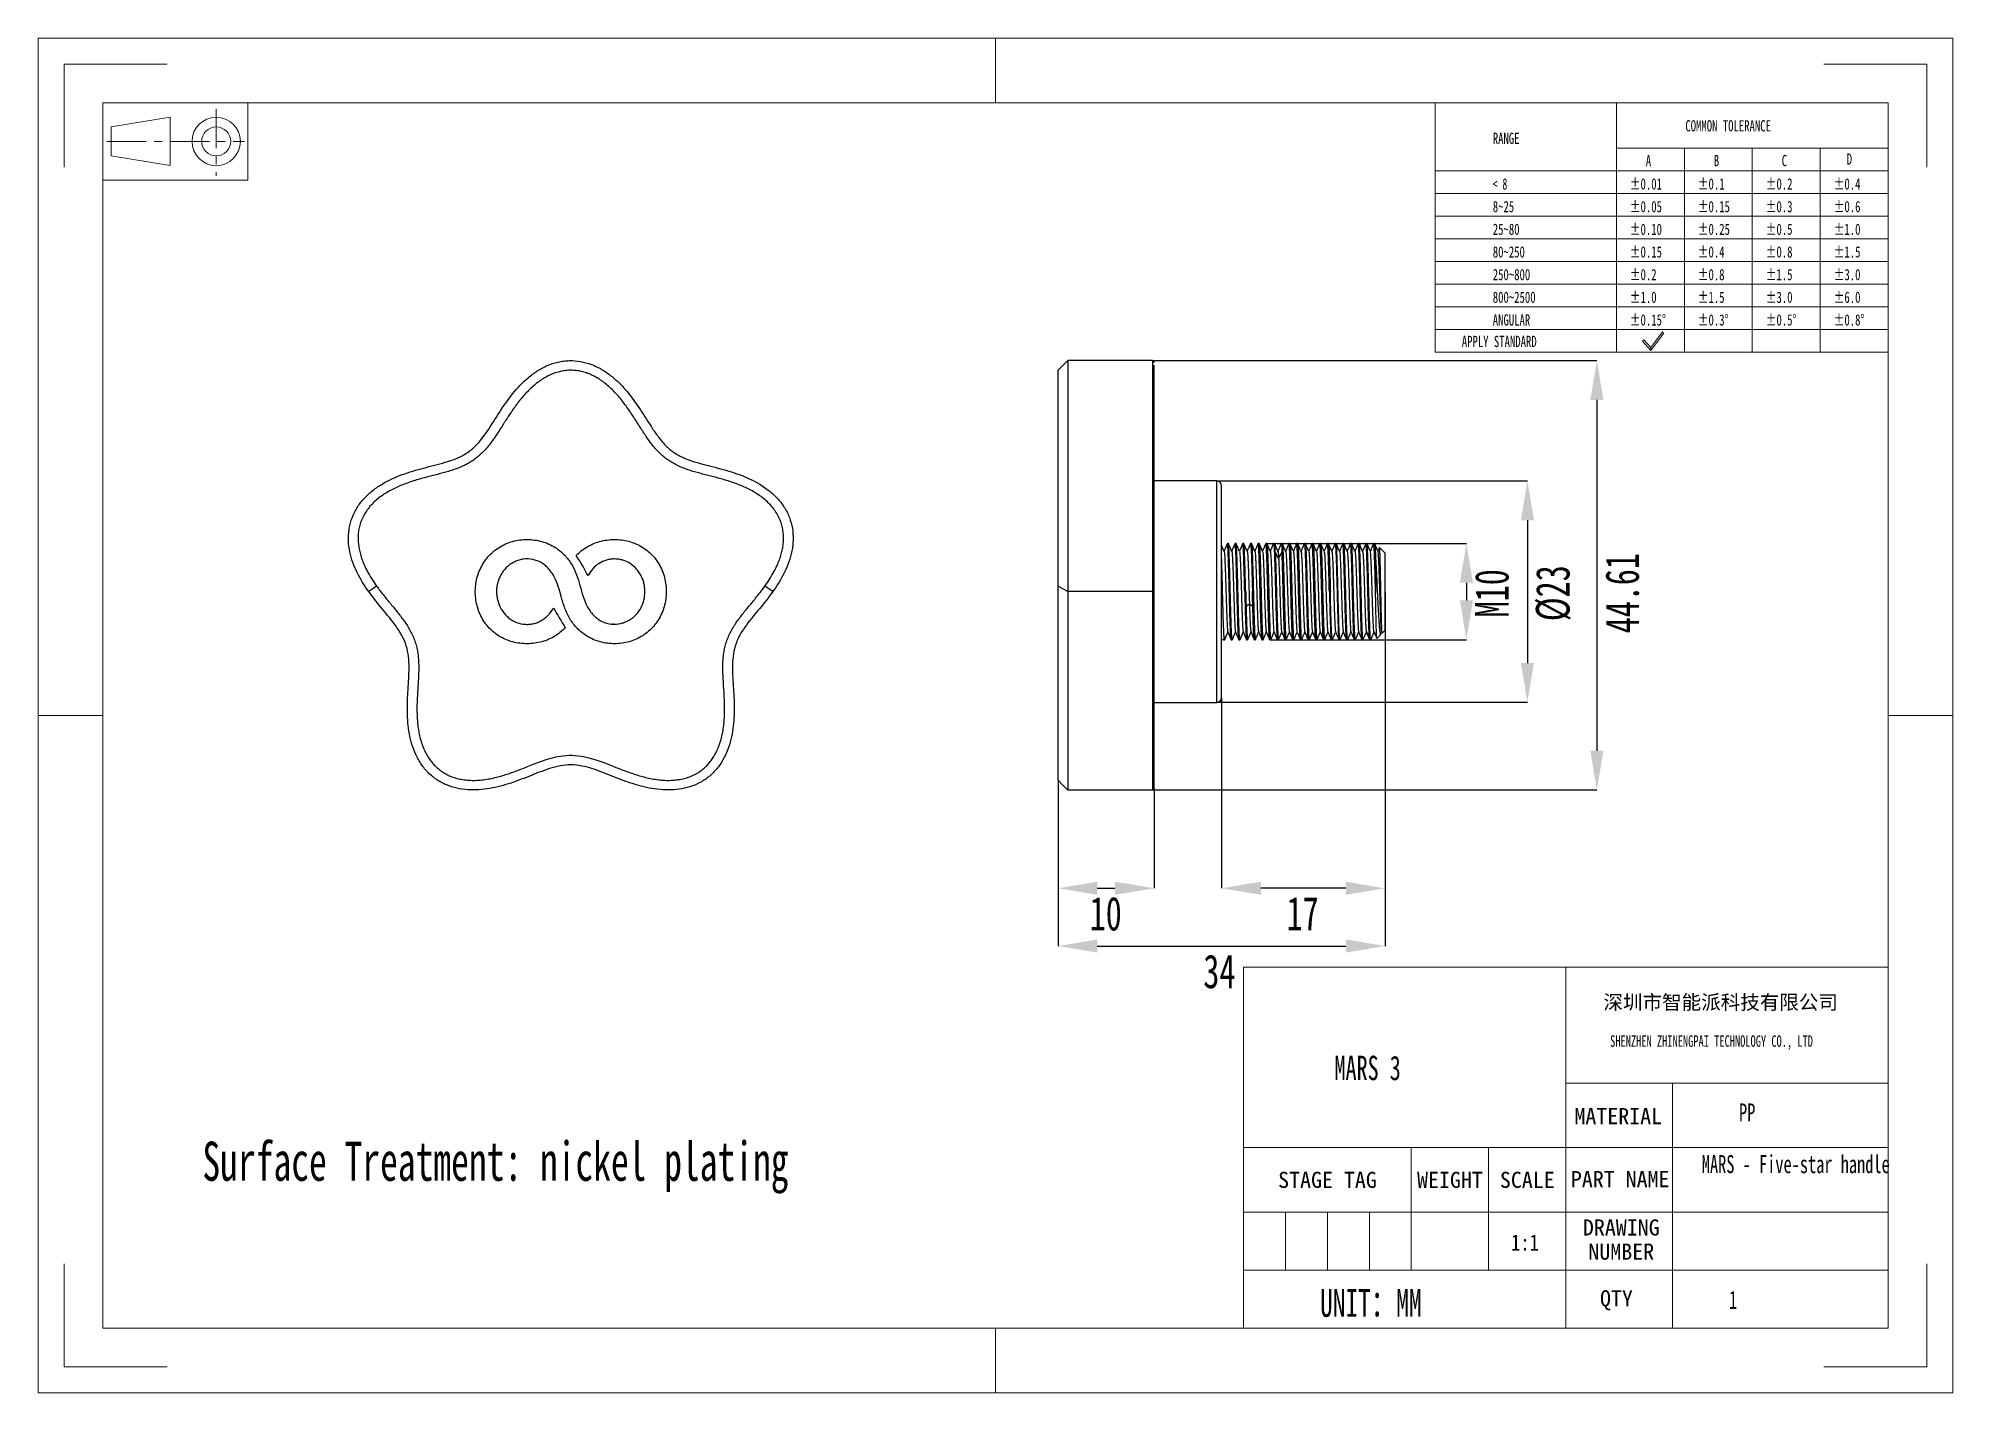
# Model space of a CAD drawing. Header units: millimetres. Extents: x 3748 to 3947, y -242 to -102.
import ezdxf

# ---------------------------------------------------------------- set-up
doc = ezdxf.new("R2010")
doc.units = ezdxf.units.MM
doc.header["$LTSCALE"] = 16.334999
doc.header["$PDSIZE"] = 0.1
doc.linetypes.add('CENTER', pattern=[0.6, 0.375, -0.075, 0.075, -0.075])
doc.linetypes.add('CENTERX2', pattern=[20.32, 12.7, -2.54, 2.54, -2.54])
doc.layers.get('0').update_dxf_attribs({"lineweight": 18})
for name, color, linetype, lineweight in [('DEFAULT_1', 7, 'CENTER', 18), ('尺寸线层', 3, 'Continuous', 18), ('标注层', 3, 'Continuous', 25)]:
    doc.layers.add(name, color=color, linetype=linetype, lineweight=lineweight)
doc.styles.add('SLDTEXTSTYLE4', font='', dxfattribs={"width": 0.7})
doc.styles.add('SLDTEXTSTYLE5', font='', dxfattribs={"width": 0.633333})
doc.styles.get("Standard").update_dxf_attribs({"font": 'simfang.ttf', "width": 0.667})
doc.styles.add('TEXTSTYLE_2', font='')
doc.styles.add('TEXTSTYLE_3', font='')
doc.styles.get('SLDTEXTSTYLE4').set_extended_font_data('宋体')
doc.styles.get('SLDTEXTSTYLE5').set_extended_font_data('宋体')
doc.styles.get('TEXTSTYLE_2').set_extended_font_data('宋体')
doc.styles.get('TEXTSTYLE_3').set_extended_font_data('宋体')
doc.dimstyles.new('SLDDIMSTYLE0', dxfattribs={"dimtxt": 3.5, "dimasz": 4.08, "dimexe": 0, "dimexo": 0.0625, "dimgap": 0.875, "dimtad": 2, "dimrnd": 1e-09, "dimzin": 12, "dimdsep": 46, "dimtxsty": 'SLDTEXTSTYLE4', "dimsah": 1, "dimcen": 0.09, "dimadec": 0, "dimazin": 3, "dimtfac": 1, "dimtmove": 0, "dimatfit": 0, "dimfxl": 1, "dimfrac": 2, "dimtolj": 1, "dimtzin": 12, "dimarcsym": 0})
doc.dimstyles.new('SLDDIMSTYLE1', dxfattribs={"dimtxt": 3.5, "dimasz": 4.08, "dimexe": 0, "dimexo": 0.0625, "dimgap": 0.875, "dimtad": 2, "dimrnd": 1e-09, "dimzin": 12, "dimdsep": 46, "dimtxsty": 'SLDTEXTSTYLE4', "dimsah": 1, "dimcen": 0.09, "dimadec": 0, "dimazin": 3, "dimtfac": 1, "dimtofl": 0, "dimtmove": 0, "dimatfit": 3, "dimfxl": 1, "dimfrac": 2, "dimtolj": 1, "dimtzin": 12, "dimarcsym": 0})
pattern_1 = [(45, (3702.7874, -294.4202), (-2.245064, 2.245064), [])]

msp = doc.modelspace()

# ---------------------------------------------------------------- texts
at = {"attachment_point": 1}
for s, insert, char_height, width, style in [('RANGE', (3899, -111.433), 1.1679, 11.4709, 'SLDTEXTSTYLE4'), ('COMMON TOLERANCE', (3919.015, -110.133), 1.16791, 38.44971, 'SLDTEXTSTYLE4'), ('A', (3914.908, -113.744), 1.168, 1.6874, 'SLDTEXTSTYLE4'), ('B', (3921.972, -113.744), 1.168, 1.66042, 'SLDTEXTSTYLE4'), ('C', (3929.037, -113.744), 1.168, 1.68004, 'SLDTEXTSTYLE4'), ('D', (3935.789, -113.585), 1.168, 1.66042, 'SLDTEXTSTYLE4'), ('< 8', (3899, -116.172), 1.1679, 5.60529, 'SLDTEXTSTYLE5'), ('%%P0.01', (3913.246, -116.172), 1.1679, 8.17703, 'SLDTEXTSTYLE4'), ('%%P0.1', (3920.311, -116.172), 1.1679, 6.13155, 'SLDTEXTSTYLE4'), ('%%P0.2', (3927.375, -116.172), 1.1679, 6.97525, 'SLDTEXTSTYLE4'), ('%%P0.4', (3934.44, -116.172), 1.1679, 6.94827, 'SLDTEXTSTYLE4'), ('8~25', (3899, -118.527), 1.1679, 9.04526, 'SLDTEXTSTYLE4'), ('%%P0.05', (3913.246, -118.527), 1.1679, 9.02073, 'SLDTEXTSTYLE4'), ('%%P0.15', (3920.311, -118.527), 1.1679, 8.61115, 'SLDTEXTSTYLE4'), ('%%P0.3', (3927.375, -118.527), 1.1679, 6.97525, 'SLDTEXTSTYLE4'), ('%%P0.6', (3934.44, -118.527), 1.1679, 6.97525, 'SLDTEXTSTYLE4'), ('25~80', (3899, -120.882), 1.1679, 11.09074, 'SLDTEXTSTYLE4'), ('%%P0.10', (3913.246, -120.882), 1.1679, 8.20401, 'SLDTEXTSTYLE4'), ('%%P0.25', (3920.311, -120.882), 1.1679, 9.42787, 'SLDTEXTSTYLE4'), ('%%P0.5', (3927.375, -120.882), 1.1679, 6.97525, 'SLDTEXTSTYLE4'), ('%%P1.0', (3934.44, -120.882), 1.1679, 6.15853, 'SLDTEXTSTYLE4'), ('80~250', (3899, -123.237), 1.1679, 13.13623, 'SLDTEXTSTYLE4'), ('%%P0.15', (3913.246, -123.237), 1.1679, 8.61115, 'SLDTEXTSTYLE4'), ('%%P0.4', (3920.311, -123.237), 1.1679, 6.94827, 'SLDTEXTSTYLE4'), ('%%P0.8', (3927.375, -123.237), 1.1679, 6.97525, 'SLDTEXTSTYLE4'), ('%%P1.5', (3934.44, -123.237), 1.1679, 6.56566, 'SLDTEXTSTYLE4'), ('250~800', (3899, -125.592), 1.1679, 15.18171, 'SLDTEXTSTYLE4'), ('%%P0.2', (3913.246, -125.592), 1.1679, 6.97525, 'SLDTEXTSTYLE4'), ('%%P0.8', (3920.311, -125.592), 1.1679, 6.97525, 'SLDTEXTSTYLE4'), ('%%P1.5', (3927.375, -125.592), 1.1679, 6.56566, 'SLDTEXTSTYLE4'), ('%%P3.0', (3934.44, -125.592), 1.1679, 6.97525, 'SLDTEXTSTYLE4'), ('800~2500', (3899, -127.947), 1.1679, 17.2272, 'SLDTEXTSTYLE4'), ('%%P1.0', (3913.246, -127.947), 1.1679, 6.15853, 'SLDTEXTSTYLE4'), ('%%P1.5', (3920.311, -127.947), 1.1679, 6.56566, 'SLDTEXTSTYLE4'), ('%%P3.0', (3927.375, -127.947), 1.1679, 6.97525, 'SLDTEXTSTYLE4'), ('%%P6.0', (3934.44, -127.947), 1.1679, 6.97525, 'SLDTEXTSTYLE4'), ('ANGULAR', (3899, -130.301), 1.1679, 16.40312, 'SLDTEXTSTYLE4'), ('%%P0.15%%D', (3913.246, -130.301), 1.1679, 10.25685, 'SLDTEXTSTYLE4'), ('%%P0.3%%D', (3920.311, -130.301), 1.1679, 8.62096, 'SLDTEXTSTYLE4'), ('%%P0.5%%D', (3927.375, -130.301), 1.1679, 8.62096, 'SLDTEXTSTYLE4'), ('%%P0.8%%D', (3934.44, -130.301), 1.1679, 8.62096, 'SLDTEXTSTYLE4'), ('APPLY STANDARD', (3895.779, -132.537), 1.16791, 33.57145, 'SLDTEXTSTYLE4')]:
    msp.add_mtext(s, dxfattribs=dict(at, insert=insert, char_height=char_height, width=width, style=style))
at = {"color": 7, "linetype": 'Continuous', "insert": (3922.694, -201.022), "char_height": 1.48923, "width": 35.33307, "attachment_point": 2, "style": 'TEXTSTYLE_2'}
msp.add_mtext('深圳市智能派科技有限公司', dxfattribs=at)
at = {"color": 7, "linetype": 'Continuous', "attachment_point": 2, "line_spacing_factor": 0.9, "style": 'TEXTSTYLE_3'}
for s, insert, char_height, width in [('MATERIAL\\P ', (3912.041, -212.764), 1.675, 24.21373), ('STAGE TAG ', (3881.816, -219.385), 1.675, 20.25763), ('WEIGHT', (3894.546, -219.385), 1.675, 7.36106), ('SCALE', (3902.586, -219.385), 1.675, 7.36106), ('PART NAME', (3912.245, -219.308), 1.675, 14.03401), ('DRAWING NUMBER', (3912.357, -224.329), 1.67505, 14.03401), ('QTY', (3911.855, -231.688), 1.675, 18.69692)]:
    msp.add_mtext(s, dxfattribs=dict(at, insert=insert, char_height=char_height, width=width))
at = {"insert": (3900.9, -227.59), "char_height": 1.67505, "width": 4.01509, "attachment_point": 7}
msp.add_mtext('{\\W0.85;1:1}', dxfattribs=at)
at = {"layer": '尺寸线层', "attachment_point": 1}
for s, insert, char_height, width in [('SHENZHEN ZHINENGPAI TECHNOLOGY CO., LTD', (3911.198, -205.209), 1.19139, 33.70979), ('MARS 3', (3882.545, -207.332), 2.5309, 20.6546), ('Surface Treatment: nickel plating ', (3764.876, -216.25), 4.06842, 110.74945), ('UNIT：MM', (3881.044, -231.546), 2.906, 11.26437)]:
    msp.add_mtext(s, dxfattribs=dict(at, insert=insert, char_height=char_height, width=width))
at = {"layer": '尺寸线层', "linetype": 'CENTERX2', "char_height": 1.872, "attachment_point": 1}
for s, insert, width in [('PP', (3924.595, -212.287), 5.26255), ('MARS - Five-star handle', (3920.726, -217.65), 18.49956)]:
    msp.add_mtext(s, dxfattribs=dict(at, insert=insert, width=width))
at = {"layer": '尺寸线层', "ltscale": 0.2, "insert": (3923.553, -231.745), "char_height": 1.898, "width": 11.3843, "attachment_point": 1}
msp.add_mtext('1\\P\\P', dxfattribs=at)

# ---------------------------------------------------------------- blocks, each defined once
blk = doc.blocks.new('96_1')
at = {"color": 7, "linetype": 'Continuous'}
for p, q in [((-11.25, 6), (-11.25, -6)), ((11.25, -6), (11.25, 6)), ((-9.93, 2.25), (-0.82, 3.75)), ((-0.82, 0), (-0.82, 3.75)), ((-9.93, 0), (-9.93, 2.25)), ((-9.93, 0), (-9.93, -2.25)), ((-0.82, 0), (-0.82, -3.75)), ((-9.93, -2.25), (-0.82, -3.75)), ((-11.25, -6), (11.25, -6))]:
    blk.add_line(p, q, dxfattribs=at)
for radius in [3.75, 2.25]:
    blk.add_circle((6.34, 0), radius, dxfattribs=at)
at = {"layer": 'DEFAULT_1', "color": 1, "linetype": 'CENTER'}
for p, q in [((6.34, 5.05), (6.34, -5.36)), ((-10.64, 0), (10.74, 0))]:
    blk.add_line(p, q, dxfattribs=at)
blk = doc.blocks.new('*D56')
at = {"layer": 'Defpoints', "color": 0, "transparency": 16777216}
for p in [(3875.51, -154.11), (3875.91, -164.11), (3896.26, -164.11)]:
    blk.add_point(p, dxfattribs=at)
at = {"layer": '标注层', "color": 0, "lineweight": -2, "transparency": 16777216}
for p, q in [((3875.58, -154.11), (3896.26, -154.11)), ((3896.26, -158.19), (3896.26, -160.03)), ((3875.98, -164.11), (3896.26, -164.11))]:
    blk.add_line(p, q, dxfattribs=at)
at = {"layer": '标注层', "color": 0, "transparency": 16777216}
for points in [[(3895.58, -158.19), (3896.94, -158.19), (3896.26, -154.11)], [(3895.58, -160.03), (3896.94, -160.03), (3896.26, -164.11)]]:
    blk.add_solid(points, dxfattribs=at)
at = {"layer": '标注层', "color": 0, "transparency": 16777216, "insert": (3897.14, -159.28), "char_height": 3.5, "attachment_point": 2, "rotation": 90, "style": 'SLDTEXTSTYLE4'}
blk.add_mtext('\\A1;M10', dxfattribs=at)
blk = doc.blocks.new('*D57')
at = {"layer": 'Defpoints', "color": 0, "transparency": 16777216}
for p in [(3870.31, -147.61), (3870.31, -170.61), (3902.6, -170.61)]:
    blk.add_point(p, dxfattribs=at)
at = {"layer": '标注层', "color": 0, "lineweight": -2, "transparency": 16777216}
for p, q in [((3870.38, -147.61), (3902.6, -147.61)), ((3902.6, -151.69), (3902.6, -166.53)), ((3870.38, -170.61), (3902.6, -170.61))]:
    blk.add_line(p, q, dxfattribs=at)
at = {"layer": '标注层', "color": 0, "transparency": 16777216}
for points in [[(3901.92, -151.69), (3903.28, -151.69), (3902.6, -147.61)], [(3901.92, -166.53), (3903.28, -166.53), (3902.6, -170.61)]]:
    blk.add_solid(points, dxfattribs=at)
at = {"layer": '标注层', "color": 0, "transparency": 16777216, "insert": (3903.48, -159.28), "char_height": 3.5, "attachment_point": 2, "rotation": 90, "style": 'SLDTEXTSTYLE4'}
blk.add_mtext('\\A1;%%c23', dxfattribs=at)
blk = doc.blocks.new('*D58')
at = {"layer": 'Defpoints', "color": 0, "transparency": 16777216}
for p in [(3863.61, -135.11), (3863.61, -179.72), (3909.82, -179.72)]:
    blk.add_point(p, dxfattribs=at)
at = {"layer": '标注层', "color": 0, "lineweight": -2, "transparency": 16777216}
for p, q in [((3863.68, -135.11), (3909.82, -135.11)), ((3909.82, -139.19), (3909.82, -175.64)), ((3863.68, -179.72), (3909.82, -179.72))]:
    blk.add_line(p, q, dxfattribs=at)
at = {"layer": '标注层', "color": 0, "transparency": 16777216}
for points in [[(3909.14, -139.19), (3910.5, -139.19), (3909.82, -135.11)], [(3909.14, -175.64), (3910.5, -175.64), (3909.82, -179.72)]]:
    blk.add_solid(points, dxfattribs=at)
at = {"layer": '标注层', "color": 0, "transparency": 16777216, "insert": (3910.69, -159.28), "char_height": 3.5, "attachment_point": 2, "rotation": 90, "style": 'SLDTEXTSTYLE4'}
blk.add_mtext('\\A1;44.61', dxfattribs=at)
blk = doc.blocks.new('*D59')
at = {"layer": 'Defpoints', "color": 0, "transparency": 16777216}
for p in [(3887.81, -163.11), (3870.81, -170.11), (3870.81, -189.93)]:
    blk.add_point(p, dxfattribs=at)
at = {"layer": '标注层', "color": 0, "lineweight": -2, "transparency": 16777216}
for p, q in [((3887.81, -163.18), (3887.81, -189.93)), ((3870.81, -170.18), (3870.81, -189.93)), ((3883.73, -189.93), (3874.89, -189.93))]:
    blk.add_line(p, q, dxfattribs=at)
at = {"layer": '标注层', "color": 0, "transparency": 16777216}
for points in [[(3874.89, -189.25), (3874.89, -190.61), (3870.81, -189.93)], [(3883.73, -189.25), (3883.73, -190.61), (3887.81, -189.93)]]:
    blk.add_solid(points, dxfattribs=at)
at = {"layer": '标注层', "color": 0, "transparency": 16777216, "insert": (3879.24, -190.81), "char_height": 3.5, "attachment_point": 2, "style": 'SLDTEXTSTYLE4'}
blk.add_mtext('\\A1;17', dxfattribs=at)
blk = doc.blocks.new('*D60')
at = {"layer": 'Defpoints', "color": 0, "transparency": 16777216}
for p in [(3853.81, -178.72), (3863.81, -179.49), (3863.81, -189.93)]:
    blk.add_point(p, dxfattribs=at)
at = {"layer": '标注层', "color": 0, "lineweight": -2, "transparency": 16777216}
for p, q in [((3853.81, -178.78), (3853.81, -189.93)), ((3863.81, -179.55), (3863.81, -189.93)), ((3857.89, -189.93), (3859.73, -189.93))]:
    blk.add_line(p, q, dxfattribs=at)
at = {"layer": '标注层', "color": 0, "transparency": 16777216}
for points in [[(3857.89, -189.25), (3857.89, -190.61), (3853.81, -189.93)], [(3859.73, -189.25), (3859.73, -190.61), (3863.81, -189.93)]]:
    blk.add_solid(points, dxfattribs=at)
at = {"layer": '标注层', "color": 0, "transparency": 16777216, "insert": (3858.77, -190.81), "char_height": 3.5, "attachment_point": 2, "style": 'SLDTEXTSTYLE4'}
blk.add_mtext('\\A1;10', dxfattribs=at)
blk = doc.blocks.new('*D61')
at = {"layer": 'Defpoints', "color": 0, "transparency": 16777216}
for p in [(3887.81, -159.11), (3853.81, -178.72), (3887.81, -195.93)]:
    blk.add_point(p, dxfattribs=at)
at = {"layer": '标注层', "color": 0, "lineweight": -2, "transparency": 16777216}
for p, q in [((3887.81, -159.18), (3887.81, -195.93)), ((3853.81, -178.78), (3853.81, -195.93)), ((3857.89, -195.93), (3883.73, -195.93))]:
    blk.add_line(p, q, dxfattribs=at)
at = {"layer": '标注层', "color": 0, "transparency": 16777216}
for points in [[(3857.89, -195.25), (3857.89, -196.61), (3853.81, -195.93)], [(3883.73, -195.25), (3883.73, -196.61), (3887.81, -195.93)]]:
    blk.add_solid(points, dxfattribs=at)
at = {"layer": '标注层', "color": 0, "transparency": 16777216, "insert": (3870.58, -196.81), "char_height": 3.5, "attachment_point": 2, "style": 'SLDTEXTSTYLE4'}
blk.add_mtext('\\A1;34', dxfattribs=at)

# ---------------------------------------------------------------- dimensions: what is measured, and where the dimension line sits
at = {"layer": '标注层'}
dim = msp.add_linear_dim(base=(3909.818, -179.72), p1=(3863.615, -135.113), p2=(3863.615, -179.72), angle=90, dimstyle='SLDDIMSTYLE1', dxfattribs=at)
dim.commit()
dim.dimension.update_dxf_attribs({"geometry": '*D58', "text_midpoint": (3909.818, -159.278), "dimtype": 160})
for base, p1, p2, text, dimstyle, picture, middle in [((3902.605, -170.613), (3870.315, -147.613), (3870.315, -170.613), '%%c<>', 'SLDDIMSTYLE1', '*D57', (3902.605, -159.278)), ((3896.26, -164.113), (3875.515, -154.113), (3875.915, -164.113), 'M10', 'SLDDIMSTYLE0', '*D56', (3896.26, -159.278))]:
    dim = msp.add_linear_dim(base=base, p1=p1, p2=p2, angle=90, text=text, dimstyle=dimstyle, dxfattribs=at)
    dim.commit()
    dim.dimension.update_dxf_attribs({"geometry": picture, "text_midpoint": middle, "dimtype": 160})
for base, p1, p2, dimstyle, picture, middle in [((3887.815, -195.933), (3853.815, -178.72), (3887.815, -159.113), 'SLDDIMSTYLE1', '*D61', (3870.583, -195.933)), ((3870.815, -189.933), (3887.815, -163.113), (3870.815, -170.113), 'SLDDIMSTYLE0', '*D59', (3879.236, -189.933)), ((3863.815, -189.933), (3853.815, -178.72), (3863.815, -179.492), 'SLDDIMSTYLE0', '*D60', (3858.77, -189.933))]:
    dim = msp.add_linear_dim(base=base, p1=p1, p2=p2, dimstyle=dimstyle, dxfattribs=at)
    dim.commit()
    dim.dimension.update_dxf_attribs({"geometry": picture, "text_midpoint": middle, "dimtype": 160})

# ---------------------------------------------------------------- hatches: boundary and pattern name
at = {"linetype": 'Continuous'}
h = msp.add_hatch(dxfattribs=at)
h.set_pattern_fill('ANSI31', color=179, style=0)
h.set_pattern_definition(pattern_1)
h.paths.add_polyline_path([(3810.251, -208.893), (3809.921, -209.34), (3809.925, -209.421), (3810.276, -208.945)], flags=0)
h = msp.add_hatch(dxfattribs=at)
h.set_pattern_fill('ANSI31', color=179, style=0)
h.set_pattern_definition(pattern_1)
h.paths.add_polyline_path([(3809.921, -209.34), (3809.723, -209.121), (3809.685, -209.155), (3809.925, -209.421)], flags=0)

# ---------------------------------------------------------------- linework, layer by layer
at = {"color": 7, "linetype": 'Continuous'}
for p, q in [((3747.812, -242.333), (3747.812, -101.629)), ((3747.812, -101.629), (3946.808, -101.629)), ((3847.31, -108.329), (3847.31, -101.629)), ((3946.808, -242.333), (3946.808, -101.629)), ((3750.492, -115.029), (3750.492, -104.309)), ((3750.492, -104.309), (3761.212, -104.309)), ((3933.407, -104.309), (3944.128, -104.309)), ((3944.128, -115.029), (3944.128, -104.309)), ((3754.512, -235.632), (3754.512, -108.329)), ((3754.512, -108.329), (3940.107, -108.329)), ((3940.107, -235.632), (3940.107, -108.329)), ((3747.812, -171.981), (3754.512, -171.981)), ((3940.107, -171.981), (3946.808, -171.981)), ((3750.492, -239.653), (3750.492, -228.932)), ((3944.128, -239.653), (3944.128, -228.932)), ((3754.512, -235.632), (3940.107, -235.632)), ((3847.31, -242.333), (3847.31, -235.632)), ((3750.492, -239.653), (3761.212, -239.653)), ((3933.407, -239.653), (3944.128, -239.653)), ((3747.812, -242.333), (3946.808, -242.333))]:
    msp.add_line(p, q, dxfattribs=at)
for p, q in [((3893.01, -108.329), (3893.01, -134.233)), ((3911.849, -108.329), (3911.849, -134.233)), ((3911.849, -113.039), (3940.107, -113.039)), ((3918.913, -113.039), (3918.913, -134.233)), ((3925.978, -113.039), (3925.978, -134.233)), ((3933.043, -113.039), (3933.043, -134.233)), ((3893.01, -115.393), (3940.107, -115.393)), ((3893.01, -117.748), (3940.107, -117.748)), ((3893.01, -120.103), (3940.107, -120.103)), ((3893.01, -122.458), (3940.107, -122.458)), ((3893.01, -124.813), (3940.107, -124.813)), ((3893.01, -127.168), (3940.107, -127.168)), ((3893.01, -129.523), (3940.107, -129.523)), ((3893.01, -131.878), (3940.107, -131.878)), ((3914.694, -132.957), (3914.554, -133.083)), ((3914.554, -133.083), (3915.436, -134.062)), ((3915.421, -133.765), (3914.694, -132.957)), ((3916.634, -132.121), (3915.421, -133.765)), ((3915.436, -134.062), (3916.729, -132.309)), ((3916.729, -132.309), (3916.634, -132.121)), ((3893.01, -134.233), (3940.107, -134.233)), ((3915.436, -134.062), (3915.421, -133.765)), ((3915.421, -133.765), (3915.436, -134.062))]:
    msp.add_line(p, q)
at = {"color": 7, "linetype": 'Continuous', "lineweight": 25}
for p, q in [((3863.615, -135.113), (3854.815, -135.113)), ((3863.803, -135.289), (3863.801, -135.24)), ((3863.804, -135.305), (3863.801, -135.241)), ((3870.315, -147.613), (3863.815, -147.613)), ((3871.515, -154.113), (3871.415, -154.113)), ((3872.315, -154.113), (3872.215, -154.113)), ((3873.115, -154.113), (3873.015, -154.113)), ((3873.915, -154.113), (3873.815, -154.113)), ((3874.715, -154.113), (3874.615, -154.113)), ((3875.515, -154.113), (3875.415, -154.113)), ((3876.315, -154.113), (3876.215, -154.113)), ((3876.392, -155.012), (3876.742, -155.668)), ((3876.742, -155.668), (3877.092, -155.012)), ((3877.115, -154.113), (3877.015, -154.113)), ((3877.915, -154.113), (3877.815, -154.113)), ((3878.715, -154.113), (3878.615, -154.113)), ((3879.515, -154.113), (3879.415, -154.113)), ((3880.315, -154.113), (3880.215, -154.113)), ((3881.115, -154.113), (3881.015, -154.113)), ((3881.915, -154.113), (3881.815, -154.113)), ((3882.715, -154.113), (3882.615, -154.113)), ((3883.515, -154.113), (3883.415, -154.113)), ((3884.315, -154.113), (3884.215, -154.113)), ((3885.115, -154.113), (3885.015, -154.113)), ((3885.915, -154.113), (3885.815, -154.113)), ((3886.715, -154.113), (3886.615, -154.113)), ((3886.715, -154.125), (3886.721, -154.119)), ((3887.226, -154.537), (3887.065, -154.903)), ((3887.232, -154.53), (3887.227, -154.537)), ((3887.818, -155.117), (3887.232, -154.53)), ((3807.484, -155.711), (3807.145, -155.771)), ((3863.615, -159.113), (3854.815, -159.113)), ((3870.815, -159.072), (3870.815, -159.113)), ((3873.353, -160.612), (3873.704, -160.372)), ((3873.704, -160.372), (3874.054, -160.612)), ((3798.84, -162.515), (3799.179, -162.456)), ((3807.567, -162.407), (3807.484, -162.515)), ((3887.51, -163.417), (3887.818, -163.109)), ((3871.015, -164.113), (3870.815, -164.113)), ((3871.045, -164.113), (3871.115, -164.113)), ((3871.815, -164.113), (3871.915, -164.113)), ((3872.615, -164.113), (3872.715, -164.113)), ((3873.415, -164.113), (3873.515, -164.113)), ((3874.215, -164.113), (3874.315, -164.113)), ((3875.015, -164.113), (3875.115, -164.113)), ((3875.815, -164.113), (3875.915, -164.113)), ((3876.615, -164.113), (3876.715, -164.113)), ((3877.415, -164.113), (3877.515, -164.113)), ((3878.215, -164.113), (3878.315, -164.113)), ((3879.015, -164.113), (3879.115, -164.113)), ((3879.815, -164.113), (3879.915, -164.113)), ((3880.615, -164.113), (3880.715, -164.113)), ((3881.415, -164.113), (3881.515, -164.113)), ((3882.215, -164.113), (3882.315, -164.113)), ((3883.015, -164.113), (3883.115, -164.113)), ((3883.815, -164.113), (3883.915, -164.113)), ((3884.615, -164.113), (3884.715, -164.113)), ((3885.415, -164.113), (3885.515, -164.113)), ((3885.515, -164.102), (3885.508, -164.107)), ((3886.209, -164.107), (3885.859, -163.308)), ((3886.209, -164.107), (3886.215, -164.099)), ((3886.215, -164.113), (3886.315, -164.113)), ((3886.954, -163.974), (3887.348, -163.58)), ((3887.348, -163.58), (3887.364, -163.542)), ((3887.368, -163.544), (3887.465, -163.323)), ((3887.456, -163.303), (3887.498, -163.398)), ((3863.815, -170.613), (3870.315, -170.613)), ((3854.815, -179.72), (3863.615, -179.72)), ((3854.815, -179.72), (3854.815, -179.72)), ((3854.815, -179.72), (3854.822, -179.728)), ((3863.613, -179.72), (3863.633, -179.717)), ((3863.786, -179.587), (3863.79, -179.605)), ((3863.79, -179.605), (3863.792, -179.612))]:
    msp.add_line(p, q, dxfattribs=at)
at = {"color": 8, "linetype": 'Continuous', "lineweight": 25}
msp.add_line((3870.315, -170.613), (3870.315, -147.613), dxfattribs=at)
at = {"color": 2, "linetype": 'Continuous'}
for p, q in [((3873.105, -216.872), (3873.105, -198.111)), ((3873.105, -216.872), (3873.105, -198.111)), ((3873.105, -198.111), (3906.606, -198.111)), ((3906.606, -223.572), (3906.606, -198.111)), ((3906.606, -210.172), (3906.606, -198.111)), ((3906.606, -198.111), (3940.107, -198.111)), ((3906.606, -216.872), (3906.606, -198.111)), ((3940.107, -210.172), (3940.107, -198.111)), ((3906.606, -210.172), (3940.107, -210.172)), ((3917.677, -210.172), (3917.677, -235.632)), ((3940.107, -223.572), (3940.107, -210.172)), ((3873.105, -235.632), (3873.105, -216.872)), ((3873.105, -216.872), (3906.606, -216.872)), ((3873.105, -223.572), (3873.105, -216.872)), ((3873.105, -216.872), (3890.526, -216.872)), ((3890.526, -223.572), (3890.526, -216.872)), ((3890.526, -223.572), (3890.526, -216.872)), ((3890.526, -216.872), (3906.606, -216.872)), ((3898.566, -223.572), (3898.566, -216.872)), ((3906.606, -216.872), (3940.107, -216.872)), ((3906.606, -223.572), (3906.606, -216.872)), ((3873.105, -229.602), (3873.105, -223.572)), ((3873.105, -223.572), (3890.526, -223.572)), ((3873.105, -223.572), (3890.526, -223.572)), ((3873.105, -223.572), (3890.526, -223.572)), ((3873.105, -223.572), (3873.105, -229.602)), ((3877.461, -223.572), (3877.461, -229.602)), ((3881.816, -223.572), (3881.816, -229.602)), ((3886.171, -223.572), (3886.171, -229.602)), ((3890.526, -229.602), (3890.526, -223.572)), ((3890.526, -229.602), (3890.526, -223.572)), ((3890.526, -223.572), (3906.606, -223.572)), ((3890.526, -223.572), (3906.606, -223.572)), ((3890.526, -223.572), (3890.526, -229.602)), ((3898.566, -229.602), (3898.566, -223.572)), ((3906.606, -235.632), (3906.606, -223.572)), ((3906.606, -223.572), (3940.107, -223.572)), ((3906.606, -223.572), (3940.107, -223.572)), ((3906.606, -229.602), (3906.606, -223.572)), ((3940.107, -235.632), (3940.107, -223.572)), ((3873.105, -235.632), (3873.105, -229.602)), ((3873.105, -229.602), (3906.606, -229.602)), ((3873.105, -229.602), (3890.526, -229.602)), ((3873.105, -229.602), (3890.526, -229.602)), ((3890.526, -229.602), (3906.606, -229.602)), ((3906.606, -235.632), (3906.606, -229.602)), ((3906.606, -229.602), (3940.107, -229.602)), ((3819.504, -235.632), (3835.584, -235.632)), ((3835.584, -235.632), (3846.305, -235.632)), ((3846.305, -235.632), (3862.385, -235.632)), ((3862.385, -235.632), (3873.105, -235.632)), ((3873.105, -235.632), (3906.606, -235.632)), ((3906.606, -235.632), (3940.107, -235.632))]:
    msp.add_line(p, q, dxfattribs=at)
at = {"color": 7, "linetype": 'Continuous', "lineweight": 25, "flags": 128}
for points in [[(3854.821, -135.107), (3854.318, -135.61), (3853.815, -136.113)], [(3782.976, -158.531), (3782.569, -158.822), (3782.162, -159.113)], [(3824.162, -159.113), (3823.755, -158.822), (3823.348, -158.532)], [(3854.815, -159.113), (3854.315, -158.822), (3853.815, -158.532)], [(3885.509, -164.107), (3885.684, -163.707), (3885.859, -163.308)], [(3853.809, -178.714), (3854.315, -179.221), (3854.804, -179.709)]]:
    msp.add_lwpolyline(points, dxfattribs=at)
at = {"color": 7, "linetype": 'Continuous', "lineweight": 25}
for centre, start, end in [((3870.315, -148.113), 0, 90), ((3870.315, -170.113), 270, 0)]:
    msp.add_arc(centre, 0.5, start, end, dxfattribs=at)
for points, knots in [([(3782.162, -159.113), (3781.714, -158.484), (3781.307, -157.831), (3780.795, -156.797), (3780.641, -156.441), (3780.381, -155.714), (3780.276, -155.345), (3780.122, -154.595), (3780.072, -154.212), (3780.039, -153.437), (3780.056, -153.053), (3780.137, -152.483), (3780.174, -152.294), (3780.267, -151.918), (3780.323, -151.731), (3780.518, -151.186), (3780.682, -150.839), (3781.075, -150.177), (3781.305, -149.86), (3781.809, -149.278), (3782.086, -149.011), (3782.679, -148.515), (3782.995, -148.288), (3783.642, -147.877), (3783.976, -147.691), (3785.005, -147.181), (3785.73, -146.908), (3787.204, -146.442), (3787.954, -146.248), (3789.08, -145.959), (3789.456, -145.863), (3790.201, -145.654), (3790.57, -145.541), (3791.295, -145.273), (3791.65, -145.116), (3792.334, -144.732), (3792.669, -144.499), (3793.565, -143.728), (3794.035, -143.108), (3794.914, -141.818), (3795.322, -141.147), (3796.173, -139.833), (3796.615, -139.188), (3797.596, -137.969), (3798.14, -137.391), (3799.035, -136.635), (3799.348, -136.4), (3800.011, -135.977), (3800.361, -135.79), (3801.079, -135.481), (3801.45, -135.357), (3802.026, -135.223), (3802.222, -135.188), (3802.611, -135.137), (3802.805, -135.121), (3803.389, -135.104), (3803.778, -135.134), (3804.556, -135.271), (3804.937, -135.377), (3805.67, -135.652), (3806.029, -135.824), (3806.709, -136.218), (3807.03, -136.44), (3807.642, -136.923), (3807.934, -137.184), (3808.493, -137.736), (3808.759, -138.027), (3809.515, -138.924), (3809.965, -139.561), (3810.825, -140.865), (3811.233, -141.533), (3811.878, -142.51), (3812.099, -142.831), (3812.573, -143.449), (3812.827, -143.746), (3813.395, -144.292), (3813.701, -144.533), (3814.353, -144.95), (3814.7, -145.127), (3815.425, -145.429), (3815.797, -145.553), (3816.547, -145.777), (3816.926, -145.877), (3818.065, -146.171), (3818.826, -146.361), (3819.95, -146.701), (3820.322, -146.823), (3821.058, -147.095), (3821.423, -147.245), (3822.488, -147.745), (3823.16, -148.141), (3824.086, -148.874), (3824.378, -149.141), (3824.905, -149.716), (3825.144, -150.026), (3825.565, -150.694), (3825.743, -151.045), (3826.023, -151.771), (3826.128, -152.147), (3826.258, -152.929), (3826.282, -153.32), (3826.262, -154.103), (3826.217, -154.498), (3825.993, -155.655), (3825.727, -156.388), (3825.035, -157.804), (3824.619, -158.471), (3824.162, -159.113)], [0, 0, 0, 0, 0.03125, 0.03125, 0.046875, 0.046875, 0.0625, 0.0625, 0.078125, 0.078125, 0.09375, 0.09375, 0.1015625, 0.1015625, 0.109375, 0.109375, 0.125, 0.125, 0.140625, 0.140625, 0.15625, 0.15625, 0.171875, 0.171875, 0.1875, 0.1875, 0.21875, 0.21875, 0.25, 0.25, 0.265625, 0.265625, 0.28125, 0.28125, 0.296875, 0.296875, 0.3125, 0.3125, 0.34375, 0.34375, 0.375, 0.375, 0.40625, 0.40625, 0.4375, 0.4375, 0.453125, 0.453125, 0.46875, 0.46875, 0.484375, 0.484375, 0.4921875, 0.4921875, 0.5, 0.5, 0.515625, 0.515625, 0.53125, 0.53125, 0.546875, 0.546875, 0.5625, 0.5625, 0.578125, 0.578125, 0.59375, 0.59375, 0.625, 0.625, 0.65625, 0.65625, 0.671875, 0.671875, 0.6875, 0.6875, 0.703125, 0.703125, 0.71875, 0.71875, 0.734375, 0.734375, 0.75, 0.75, 0.78125, 0.78125, 0.796875, 0.796875, 0.8125, 0.8125, 0.84375, 0.84375, 0.859375, 0.859375, 0.875, 0.875, 0.890625, 0.890625, 0.90625, 0.90625, 0.921875, 0.921875, 0.9375, 0.9375, 0.96875, 0.96875, 1, 1, 1, 1]), ([(3854.815, -135.116), (3854.815, -135.136), (3854.815, -135.173), (3854.815, -135.457), (3854.815, -135.814), (3854.815, -136.226), (3854.815, -136.792), (3854.815, -137.571), (3854.815, -138.576), (3854.815, -139.596), (3854.815, -140.662), (3854.815, -141.792), (3854.815, -142.755), (3854.815, -143.519), (3854.815, -144.153), (3854.815, -144.782), (3854.815, -145.302), (3854.815, -145.666), (3854.815, -146.046), (3854.815, -146.396), (3854.815, -146.826), (3854.815, -147.257), (3854.815, -147.753), (3854.815, -148.297), (3854.815, -148.827), (3854.815, -149.521), (3854.815, -150.417), (3854.815, -151.427), (3854.815, -152.469), (3854.815, -153.512), (3854.815, -154.404), (3854.815, -155.184), (3854.815, -155.854), (3854.815, -156.511), (3854.815, -157.287), (3854.815, -158.164), (3854.815, -158.796), (3854.815, -159.113)], [0, 0, 0, 0, 0.0295094, 0.0553434, 0.0817581, 0.1009128, 0.1200741, 0.1594228, 0.1931646, 0.2269285, 0.261154, 0.2953878, 0.3339647, 0.3534679, 0.3729514, 0.4032409, 0.4346372, 0.4648397, 0.49523, 0.5527749, 0.581662, 0.6105368, 0.6506578, 0.6711405, 0.6916167, 0.7209644, 0.7510855, 0.7804716, 0.8109265, 0.837132, 0.8639903, 0.8823803, 0.9007735, 0.9196778, 0.9385873, 0.9691894, 1, 1, 1, 1]), ([(3863.801, -135.241), (3863.792, -135.222), (3863.773, -135.185), (3863.726, -135.144), (3863.671, -135.118), (3863.632, -135.115), (3863.613, -135.113)], [0, 0, 0, 0, 0.2555248, 0.5151925, 0.7667358, 1, 1, 1, 1]), ([(3823.348, -158.532), (3823.533, -158.272), (3823.875, -157.76), (3824.289, -157.053), (3824.614, -156.398), (3824.86, -155.796), (3825.042, -155.231), (3825.171, -154.683), (3825.252, -154.132), (3825.284, -153.575), (3825.259, -153.029), (3825.178, -152.491), (3825.027, -151.945), (3824.802, -151.396), (3824.502, -150.859), (3824.128, -150.343), (3823.69, -149.866), (3823.198, -149.434), (3822.679, -149.054), (3822.149, -148.725), (3821.597, -148.428), (3821.021, -148.161), (3820.427, -147.923), (3819.822, -147.711), (3819.212, -147.52), (3818.606, -147.347), (3818.011, -147.189), (3817.429, -147.039), (3816.86, -146.893), (3816.302, -146.744), (3815.755, -146.587), (3815.208, -146.409), (3814.647, -146.196), (3814.116, -145.95), (3813.637, -145.684), (3813.19, -145.391), (3812.764, -145.061), (3812.344, -144.68), (3811.938, -144.244), (3811.573, -143.795), (3811.239, -143.342), (3810.918, -142.873), (3810.602, -142.39), (3810.283, -141.889), (3809.959, -141.378), (3809.628, -140.863), (3809.283, -140.344), (3808.913, -139.818), (3808.522, -139.301), (3808.113, -138.808), (3807.68, -138.334), (3807.221, -137.887), (3806.746, -137.48), (3806.262, -137.124), (3805.779, -136.827), (3805.292, -136.582), (3804.783, -136.381), (3804.255, -136.23), (3803.719, -136.136), (3803.181, -136.103), (3802.642, -136.132), (3802.105, -136.222), (3801.578, -136.368), (3801.066, -136.566), (3800.568, -136.813), (3800.073, -137.116), (3799.578, -137.48), (3799.1, -137.89), (3798.644, -138.334), (3798.208, -138.811), (3797.798, -139.306), (3797.42, -139.807), (3797.066, -140.308), (3796.731, -140.81), (3796.409, -141.308), (3796.097, -141.8), (3795.792, -142.281), (3795.492, -142.744), (3795.185, -143.199), (3794.857, -143.655), (3794.5, -144.109), (3794.105, -144.552), (3793.687, -144.951), (3793.266, -145.294), (3792.827, -145.598), (3792.359, -145.871), (3791.843, -146.124), (3791.285, -146.349), (3790.736, -146.535), (3790.193, -146.697), (3789.626, -146.851), (3789.035, -147.003), (3788.422, -147.16), (3787.788, -147.328), (3787.139, -147.511), (3786.491, -147.714), (3785.858, -147.938), (3785.255, -148.182), (3784.685, -148.449), (3784.137, -148.747), (3783.606, -149.081), (3783.09, -149.463), (3782.608, -149.892), (3782.18, -150.364), (3781.815, -150.872), (3781.52, -151.402), (3781.298, -151.944), (3781.147, -152.486), (3781.065, -153.024), (3781.04, -153.572), (3781.071, -154.129), (3781.153, -154.679), (3781.281, -155.227), (3781.462, -155.792), (3781.709, -156.394), (3782.033, -157.049), (3782.447, -157.757), (3782.79, -158.27), (3782.976, -158.531)], [0.00001205, 0.00001205, 0.00001205, 0.00001205, 0.00819393, 0.01682188, 0.02544982, 0.03407777, 0.04270571, 0.05133366, 0.0599616, 0.06858955, 0.07721749, 0.08584544, 0.09447338, 0.10310133, 0.11172927, 0.12035722, 0.12898516, 0.13761311, 0.14624105, 0.154869, 0.16349694, 0.17212489, 0.18075284, 0.18938078, 0.19800873, 0.20663667, 0.21526462, 0.22389256, 0.23252051, 0.24114845, 0.2497764, 0.25840434, 0.26703229, 0.27566023, 0.28428818, 0.29291612, 0.30154407, 0.31017201, 0.31879996, 0.3274279, 0.33605585, 0.34468379, 0.35331174, 0.36193968, 0.37056763, 0.37919557, 0.38782352, 0.39645146, 0.40507941, 0.41370735, 0.4223353, 0.43096324, 0.43959119, 0.44821914, 0.45684708, 0.46547503, 0.47410297, 0.48273092, 0.49135886, 0.49998681, 0.50861475, 0.5172427, 0.52587064, 0.53449859, 0.54312653, 0.55175448, 0.56038242, 0.56901037, 0.57763831, 0.58626626, 0.5948942, 0.60352215, 0.61215009, 0.62077804, 0.62940598, 0.63803393, 0.64666187, 0.65528982, 0.66391776, 0.67254571, 0.68117365, 0.6898016, 0.69842954, 0.70705749, 0.71568543, 0.72431338, 0.73294133, 0.74156927, 0.75019722, 0.75882516, 0.76745311, 0.77608105, 0.784709, 0.79333694, 0.80196489, 0.81059283, 0.81922078, 0.82784872, 0.83647667, 0.84510461, 0.85373256, 0.8623605, 0.87098845, 0.87961639, 0.88824434, 0.89687228, 0.90550023, 0.91412817, 0.92275612, 0.93138406, 0.94001201, 0.94863995, 0.9572679, 0.96589584, 0.97452379, 0.98315173, 0.99177968, 0.99999315, 0.99999315, 0.99999315, 0.99999315]), ([(3853.815, -158.532), (3853.815, -158.096), (3853.815, -157.437), (3853.815, -156.492), (3853.815, -155.691), (3853.815, -154.785), (3853.815, -153.841), (3853.815, -152.939), (3853.815, -152.115), (3853.815, -151.328), (3853.815, -150.606), (3853.815, -149.953), (3853.815, -149.407), (3853.815, -148.949), (3853.815, -148.561), (3853.815, -148.222), (3853.815, -147.833), (3853.815, -147.444), (3853.815, -147.101), (3853.815, -146.81), (3853.815, -146.53), (3853.815, -146.154), (3853.815, -145.703), (3853.815, -145.208), (3853.815, -144.722), (3853.815, -144.103), (3853.815, -143.099), (3853.815, -141.743), (3853.815, -140.375), (3853.815, -139.315), (3853.815, -138.491), (3853.815, -137.817), (3853.815, -137.291), (3853.815, -136.881), (3853.815, -136.494), (3853.815, -136.219), (3853.815, -136.091), (3853.815, -136.122), (3853.815, -136.126)], [0, 0, 0, 0, 0.0448059, 0.0675967, 0.0903762, 0.1186753, 0.147598, 0.1711061, 0.195266, 0.2187923, 0.2429917, 0.2669218, 0.2913563, 0.3129219, 0.3344963, 0.3566191, 0.3787474, 0.4221668, 0.4656246, 0.4946099, 0.5235899, 0.5525033, 0.5881928, 0.6066125, 0.6250326, 0.6515415, 0.6780843, 0.7321801, 0.788057, 0.8161698, 0.8442711, 0.8797794, 0.8978748, 0.9159634, 0.9423625, 0.9694303, 0.9958724, 1, 1, 1, 1]), ([(3863.815, -158.997), (3863.815, -158.398), (3863.815, -157.775), (3863.815, -156.465), (3863.815, -155.777), (3863.815, -154.35), (3863.815, -153.611), (3863.815, -152.524), (3863.815, -152.165), (3863.815, -151.47), (3863.815, -151.133), (3863.815, -150.491), (3863.815, -150.186), (3863.815, -149.615), (3863.815, -149.35), (3863.815, -148.615), (3863.815, -148.206), (3863.815, -147.515), (3863.815, -147.236), (3863.815, -146.763), (3863.815, -146.568), (3863.815, -146.198), (3863.815, -146.025), (3863.815, -145.697), (3863.815, -145.575), (3863.815, -145.281), (3863.815, -145.109), (3863.815, -144.707), (3863.815, -144.478), (3863.815, -143.969), (3863.815, -143.69), (3863.815, -143.109), (3863.815, -142.807), (3863.815, -142.194), (3863.815, -141.883), (3863.815, -140.95), (3863.815, -140.326), (3863.815, -139.12), (3863.815, -138.537), (3863.815, -137.46), (3863.815, -136.962), (3863.815, -136.124), (3863.815, -135.788), (3863.815, -135.574)], [0, 0, 0, 0, 0.0625, 0.0625, 0.125, 0.125, 0.1875, 0.1875, 0.21875, 0.21875, 0.25, 0.25, 0.28125, 0.28125, 0.3125, 0.3125, 0.375, 0.375, 0.4375, 0.4375, 0.5, 0.5, 0.5625, 0.5625, 0.59375, 0.59375, 0.625, 0.625, 0.65625, 0.65625, 0.6875, 0.6875, 0.71875, 0.71875, 0.75, 0.75, 0.8125, 0.8125, 0.875, 0.875, 0.9375, 0.9375, 1, 1, 1, 1]), ([(3870.815, -159.012), (3870.815, -156.104), (3870.815, -153.324), (3870.815, -149.239), (3870.815, -148.1), (3870.815, -148.113)], [0, 0, 0, 0, 0.5, 0.5, 1, 1, 1, 1]), ([(3802.592, -162.853), (3802.241, -163.232), (3801.841, -163.548), (3801.175, -163.934), (3800.942, -164.047), (3800.467, -164.235), (3800.224, -164.311), (3799.727, -164.43), (3799.471, -164.472), (3798.962, -164.523), (3798.707, -164.532), (3798.196, -164.518), (3797.94, -164.494), (3797.432, -164.413), (3797.184, -164.356), (3796.698, -164.208), (3796.461, -164.117), (3796, -163.899), (3795.773, -163.77), (3795.348, -163.487), (3795.147, -163.33), (3794.771, -162.988), (3794.594, -162.801), (3794.108, -162.2), (3793.849, -161.76), (3793.556, -161.045), (3793.476, -160.8), (3793.352, -160.305), (3793.306, -160.054), (3793.248, -159.545), (3793.235, -159.286), (3793.243, -158.774), (3793.263, -158.52), (3793.337, -158.016), (3793.391, -157.764), (3793.536, -157.269), (3793.624, -157.03), (3793.835, -156.567), (3793.956, -156.344), (3794.232, -155.913), (3794.388, -155.705), (3794.723, -155.318), (3794.903, -155.139), (3795.291, -154.807), (3795.498, -154.654), (3796.152, -154.243), (3796.618, -154.038), (3797.363, -153.831), (3797.616, -153.78), (3798.122, -153.713), (3798.377, -153.696), (3798.889, -153.697), (3799.148, -153.714), (3799.655, -153.784), (3799.904, -153.836), (3800.639, -154.044), (3801.116, -154.256), (3801.552, -154.533)], [0, 0, 0, 0, 0.0625, 0.0625, 0.09375, 0.09375, 0.125, 0.125, 0.15625, 0.15625, 0.1875, 0.1875, 0.21875, 0.21875, 0.25, 0.25, 0.28125, 0.28125, 0.3125, 0.3125, 0.34375, 0.34375, 0.375, 0.375, 0.4375, 0.4375, 0.46875, 0.46875, 0.5, 0.5, 0.53125, 0.53125, 0.5625, 0.5625, 0.59375, 0.59375, 0.625, 0.625, 0.65625, 0.65625, 0.6875, 0.6875, 0.71875, 0.71875, 0.75, 0.75, 0.8125, 0.8125, 0.84375, 0.84375, 0.875, 0.875, 0.90625, 0.90625, 0.9375, 0.9375, 1, 1, 1, 1]), ([(3801.552, -154.533), (3801.873, -154.737), (3802.168, -154.973), (3802.707, -155.506), (3802.946, -155.798), (3803.353, -156.428), (3803.522, -156.77), (3803.808, -157.47), (3803.925, -157.83), (3804.032, -158.193)], [0, 0, 0, 0, 0.25, 0.25, 0.5, 0.5, 0.75, 0.75, 1, 1, 1, 1]), ([(3803.732, -155.373), (3804.082, -154.994), (3804.481, -154.679), (3805.146, -154.292), (3805.378, -154.179), (3805.852, -153.991), (3806.094, -153.914), (3806.591, -153.795), (3806.846, -153.752), (3807.355, -153.701), (3807.609, -153.691), (3808.373, -153.711), (3808.888, -153.79), (3809.615, -154.01), (3809.852, -154.101), (3810.313, -154.317), (3810.54, -154.444), (3810.965, -154.726), (3811.166, -154.882), (3811.543, -155.222), (3811.72, -155.408), (3812.208, -156.007), (3812.468, -156.445), (3812.763, -157.157), (3812.844, -157.402), (3812.971, -157.896), (3813.017, -158.146), (3813.077, -158.654), (3813.091, -158.913), (3813.085, -159.423), (3813.067, -159.677), (3812.959, -160.433), (3812.817, -160.935), (3812.505, -161.63), (3812.385, -161.854), (3812.112, -162.285), (3811.958, -162.494), (3811.626, -162.882), (3811.447, -163.062), (3811.062, -163.396), (3810.856, -163.55), (3810.206, -163.965), (3809.741, -164.172), (3809, -164.383), (3808.747, -164.436), (3808.242, -164.507), (3807.988, -164.525), (3807.477, -164.528), (3807.218, -164.512), (3806.712, -164.446), (3806.463, -164.396), (3805.727, -164.194), (3805.249, -163.987), (3804.812, -163.713)], [0, 0, 0, 0, 0.0625, 0.0625, 0.09375, 0.09375, 0.125, 0.125, 0.15625, 0.15625, 0.1875, 0.1875, 0.25, 0.25, 0.28125, 0.28125, 0.3125, 0.3125, 0.34375, 0.34375, 0.375, 0.375, 0.4375, 0.4375, 0.46875, 0.46875, 0.5, 0.5, 0.53125, 0.53125, 0.5625, 0.5625, 0.625, 0.625, 0.65625, 0.65625, 0.6875, 0.6875, 0.71875, 0.71875, 0.75, 0.75, 0.8125, 0.8125, 0.84375, 0.84375, 0.875, 0.875, 0.90625, 0.90625, 0.9375, 0.9375, 1, 1, 1, 1]), ([(3871.076, -154.928), (3871.016, -154.793), (3870.93, -154.597), (3870.844, -154.4), (3870.817, -154.339)], [0, 0, 0, 0, 0.688433, 1, 1, 1, 1]), ([(3871.41, -154.116), (3871.351, -154.251), (3871.236, -154.513), (3871.121, -154.776), (3871.065, -154.903)], [0, 0, 0, 0, 0.5144284, 1, 1, 1, 1]), ([(3871.074, -154.94), (3871.078, -154.946), (3871.089, -154.964), (3871.108, -155.138), (3871.131, -155.444), (3871.153, -155.871), (3871.176, -156.399), (3871.198, -157.011), (3871.221, -157.69), (3871.244, -158.413), (3871.266, -159.158), (3871.289, -159.902), (3871.311, -160.621), (3871.334, -161.293), (3871.356, -161.896), (3871.379, -162.412), (3871.402, -162.826), (3871.424, -163.117), (3871.443, -163.276), (3871.454, -163.286), (3871.457, -163.289)], [0, 0, 0, 0, 0.0311454, 0.0899507, 0.1487648, 0.2075712, 0.2663839, 0.3251924, 0.384003, 0.4428139, 0.5016221, 0.5604351, 0.6192413, 0.6780555, 0.7368609, 0.7956753, 0.8544813, 0.9132946, 0.9721024, 1, 1, 1, 1]), ([(3871.615, -159.113), (3871.606, -158.786), (3871.59, -158.131), (3871.565, -157.187), (3871.54, -156.317), (3871.515, -155.555), (3871.49, -154.93), (3871.465, -154.461), (3871.44, -154.187), (3871.421, -154.08), (3871.41, -154.129), (3871.408, -154.14)], [0, 0, 0, 0, 0.1207205, 0.2414411, 0.3621616, 0.4828822, 0.6036027, 0.7243233, 0.8450438, 0.9657643, 1, 1, 1, 1]), ([(3871.715, -159.113), (3871.706, -158.786), (3871.69, -158.131), (3871.665, -157.187), (3871.64, -156.317), (3871.615, -155.555), (3871.59, -154.928), (3871.565, -154.466), (3871.54, -154.169), (3871.523, -154.132), (3871.515, -154.113)], [0, 0, 0, 0, 0.125, 0.25, 0.375, 0.5, 0.625, 0.75, 0.875, 1, 1, 1, 1]), ([(3871.875, -154.926), (3871.815, -154.791), (3871.697, -154.52), (3871.578, -154.25), (3871.519, -154.114)], [0, 0, 0, 0, 0.4999193, 1, 1, 1, 1]), ([(3872.209, -154.118), (3872.15, -154.254), (3872.035, -154.515), (3871.92, -154.777), (3871.865, -154.903)], [0, 0, 0, 0, 0.5167497, 1, 1, 1, 1]), ([(3871.873, -154.928), (3871.874, -154.928), (3871.882, -154.924), (3871.898, -155.043), (3871.921, -155.289), (3871.943, -155.667), (3871.966, -156.151), (3871.988, -156.728), (3872.011, -157.38), (3872.033, -158.085), (3872.056, -158.824), (3872.079, -159.571), (3872.101, -160.304), (3872.124, -160.999), (3872.146, -161.636), (3872.169, -162.193), (3872.191, -162.655), (3872.214, -163.001), (3872.236, -163.229), (3872.25, -163.274), (3872.256, -163.295)], [0, 0, 0, 0, 0.007629, 0.0664834, 0.1253465, 0.184202, 0.2430638, 0.3019214, 0.360781, 0.4196411, 0.4784983, 0.5373604, 0.5962156, 0.655079, 0.7139334, 0.7727969, 0.831652, 0.8905143, 0.9493713, 1, 1, 1, 1]), ([(3872.415, -159.113), (3872.406, -158.786), (3872.39, -158.131), (3872.365, -157.187), (3872.34, -156.317), (3872.315, -155.555), (3872.29, -154.929), (3872.265, -154.462), (3872.24, -154.186), (3872.22, -154.08), (3872.209, -154.132), (3872.207, -154.144)], [0, 0, 0, 0, 0.120088, 0.2401761, 0.3602641, 0.4803521, 0.6004401, 0.7205282, 0.8406162, 0.9607042, 1, 1, 1, 1]), ([(3872.515, -159.113), (3872.506, -158.786), (3872.49, -158.131), (3872.465, -157.187), (3872.44, -156.317), (3872.415, -155.555), (3872.39, -154.928), (3872.365, -154.466), (3872.34, -154.169), (3872.323, -154.132), (3872.315, -154.113)], [0, 0, 0, 0, 0.125, 0.25, 0.375, 0.5, 0.625, 0.75, 0.875, 1, 1, 1, 1]), ([(3872.675, -154.925), (3872.615, -154.79), (3872.497, -154.52), (3872.378, -154.249), (3872.319, -154.114)], [0, 0, 0, 0, 0.499934, 1, 1, 1, 1]), ([(3873.01, -154.117), (3872.95, -154.252), (3872.835, -154.514), (3872.72, -154.776), (3872.665, -154.903)], [0, 0, 0, 0, 0.516043, 1, 1, 1, 1]), ([(3872.672, -154.935), (3872.678, -154.945), (3872.69, -154.972), (3872.711, -155.164), (3872.733, -155.483), (3872.756, -155.922), (3872.778, -156.459), (3872.801, -157.08), (3872.823, -157.764), (3872.846, -158.491), (3872.869, -159.237), (3872.891, -159.979), (3872.914, -160.694), (3872.936, -161.359), (3872.959, -161.955), (3872.981, -162.46), (3873.004, -162.863), (3873.026, -163.14), (3873.044, -163.284), (3873.054, -163.289), (3873.057, -163.29)], [0, 0, 0, 0, 0.04040033, 0.09905916, 0.15771047, 0.21636789, 0.27502137, 0.33367662, 0.39233255, 0.45098535, 0.50964332, 0.56829423, 0.62695334, 0.68560354, 0.74426268, 0.80291356, 0.86157164, 0.92022442, 0.97888051, 1, 1, 1, 1]), ([(3873.215, -159.113), (3873.206, -158.786), (3873.19, -158.131), (3873.165, -157.187), (3873.14, -156.317), (3873.115, -155.555), (3873.09, -154.93), (3873.065, -154.461), (3873.04, -154.186), (3873.021, -154.08), (3873.01, -154.13), (3873.007, -154.142)], [0, 0, 0, 0, 0.1204974, 0.2409949, 0.3614923, 0.4819897, 0.6024872, 0.7229846, 0.843482, 0.9639795, 1, 1, 1, 1]), ([(3873.315, -159.113), (3873.306, -158.786), (3873.29, -158.131), (3873.265, -157.187), (3873.24, -156.317), (3873.215, -155.555), (3873.19, -154.928), (3873.165, -154.466), (3873.14, -154.169), (3873.123, -154.132), (3873.115, -154.113)], [0, 0, 0, 0, 0.125, 0.25, 0.375, 0.5, 0.625, 0.75, 0.875, 1, 1, 1, 1]), ([(3873.476, -154.929), (3873.417, -154.794), (3873.298, -154.523), (3873.18, -154.253), (3873.12, -154.118)], [0, 0, 0, 0, 0.499941, 1, 1, 1, 1]), ([(3873.811, -154.114), (3873.751, -154.25), (3873.636, -154.513), (3873.521, -154.775), (3873.465, -154.903)], [0, 0, 0, 0, 0.5143294, 1, 1, 1, 1]), ([(3873.474, -154.933), (3873.475, -154.933), (3873.484, -154.934), (3873.5, -155.063), (3873.523, -155.322), (3873.546, -155.713), (3873.568, -156.207), (3873.591, -156.793), (3873.613, -157.451), (3873.636, -158.162), (3873.658, -158.901), (3873.681, -159.65), (3873.696, -160.131), (3873.704, -160.372)], [0, 0, 0, 0, 0.0171829, 0.1154704, 0.2137455, 0.3120305, 0.4103092, 0.5085906, 0.6068734, 0.7051506, 0.8034368, 0.9017117, 1, 1, 1, 1]), ([(3873.808, -154.138), (3873.81, -154.128), (3873.821, -154.08), (3873.84, -154.187), (3873.865, -154.461), (3873.89, -154.93), (3873.915, -155.555), (3873.94, -156.317), (3873.965, -157.187), (3873.99, -158.131), (3874.006, -158.786), (3874.015, -159.113)], [0, 0, 0, 0, 0.0312271, 0.1523237, 0.2734203, 0.3945169, 0.5156136, 0.6367102, 0.7578068, 0.8789034, 1, 1, 1, 1]), ([(3873.915, -154.113), (3873.923, -154.132), (3873.94, -154.169), (3873.965, -154.466), (3873.99, -154.928), (3874.015, -155.555), (3874.04, -156.317), (3874.065, -157.187), (3874.09, -158.131), (3874.106, -158.786), (3874.115, -159.113)], [0, 0, 0, 0, 0.125, 0.25, 0.375, 0.5, 0.625, 0.75, 0.875, 1, 1, 1, 1]), ([(3874.276, -154.928), (3874.216, -154.793), (3874.098, -154.522), (3873.979, -154.252), (3873.92, -154.117)], [0, 0, 0, 0, 0.499922, 1, 1, 1, 1]), ([(3874.609, -154.117), (3874.55, -154.252), (3874.435, -154.514), (3874.32, -154.776), (3874.265, -154.903)], [0, 0, 0, 0, 0.5161919, 1, 1, 1, 1]), ([(3874.274, -154.924), (3874.281, -154.955), (3874.297, -155.018), (3874.321, -155.293), (3874.345, -155.69), (3874.368, -156.209), (3874.392, -156.828), (3874.416, -157.526), (3874.44, -158.28), (3874.463, -159.062), (3874.487, -159.846), (3874.511, -160.604), (3874.534, -161.311), (3874.558, -161.942), (3874.582, -162.474), (3874.606, -162.892), (3874.629, -163.167), (3874.646, -163.299), (3874.655, -163.296), (3874.656, -163.295)], [0, 0, 0, 0, 0.06116877, 0.1232551, 0.18533209, 0.24741823, 0.30949558, 0.37158131, 0.43365929, 0.49574439, 0.55782324, 0.61990751, 0.68198741, 0.7440707, 0.80615173, 0.86823392, 0.93031611, 0.99239715, 1, 1, 1, 1]), ([(3874.815, -159.113), (3874.806, -158.786), (3874.79, -158.131), (3874.765, -157.187), (3874.74, -156.317), (3874.715, -155.555), (3874.69, -154.93), (3874.665, -154.462), (3874.64, -154.186), (3874.621, -154.08), (3874.61, -154.131), (3874.607, -154.142)], [0, 0, 0, 0, 0.1203873, 0.2407747, 0.361162, 0.4815493, 0.6019367, 0.722324, 0.8427114, 0.9630987, 1, 1, 1, 1]), ([(3874.715, -154.113), (3874.723, -154.132), (3874.74, -154.169), (3874.765, -154.466), (3874.79, -154.928), (3874.815, -155.555), (3874.84, -156.317), (3874.865, -157.187), (3874.89, -158.131), (3874.906, -158.786), (3874.915, -159.113)], [0, 0, 0, 0, 0.125, 0.25, 0.375, 0.5, 0.625, 0.75, 0.875, 1, 1, 1, 1]), ([(3875.076, -154.93), (3875.017, -154.795), (3874.899, -154.524), (3874.78, -154.254), (3874.721, -154.119)], [0, 0, 0, 0, 0.4999394, 1, 1, 1, 1]), ([(3875.411, -154.114), (3875.352, -154.249), (3875.236, -154.512), (3875.121, -154.775), (3875.065, -154.903)], [0, 0, 0, 0, 0.513909, 1, 1, 1, 1]), ([(3875.074, -154.939), (3875.076, -154.94), (3875.086, -154.944), (3875.104, -155.097), (3875.128, -155.396), (3875.152, -155.836), (3875.175, -156.386), (3875.199, -157.032), (3875.223, -157.749), (3875.247, -158.514), (3875.27, -159.3), (3875.294, -160.079), (3875.318, -160.824), (3875.342, -161.511), (3875.365, -162.114), (3875.389, -162.613), (3875.413, -162.989), (3875.435, -163.23), (3875.45, -163.274), (3875.457, -163.295)], [0, 0, 0, 0, 0.0160077, 0.0781174, 0.1402217, 0.2023305, 0.264436, 0.3265437, 0.3886503, 0.4507569, 0.5128646, 0.5749701, 0.6370789, 0.6991832, 0.7612929, 0.8233963, 0.8855067, 0.9476094, 1, 1, 1, 1]), ([(3875.615, -159.113), (3875.606, -158.786), (3875.59, -158.131), (3875.565, -157.187), (3875.54, -156.317), (3875.515, -155.555), (3875.49, -154.93), (3875.465, -154.461), (3875.44, -154.187), (3875.421, -154.081), (3875.411, -154.127), (3875.409, -154.136)], [0, 0, 0, 0, 0.1213469, 0.2426938, 0.3640408, 0.4853877, 0.6067346, 0.7280815, 0.8494285, 0.9707754, 1, 1, 1, 1]), ([(3875.875, -154.926), (3875.815, -154.79), (3875.697, -154.52), (3875.578, -154.249), (3875.519, -154.114)], [0, 0, 0, 0, 0.4999167, 1, 1, 1, 1]), ([(3875.521, -154.137), (3875.527, -154.152), (3875.542, -154.188), (3875.565, -154.468), (3875.59, -154.928), (3875.615, -155.555), (3875.64, -156.317), (3875.665, -157.187), (3875.69, -158.131), (3875.706, -158.786), (3875.715, -159.113)], [0, 0, 0, 0, 0.0967427, 0.2257795, 0.3548163, 0.483853, 0.6128897, 0.7419265, 0.8709632, 1, 1, 1, 1]), ([(3876.208, -154.12), (3876.149, -154.255), (3876.034, -154.516), (3875.92, -154.777), (3875.865, -154.903)], [0, 0, 0, 0, 0.5180025, 1, 1, 1, 1]), ([(3875.872, -154.937), (3875.878, -154.947), (3875.891, -154.971), (3875.911, -155.172), (3875.935, -155.517), (3875.959, -155.991), (3875.983, -156.572), (3876.006, -157.242), (3876.03, -157.977), (3876.054, -158.75), (3876.078, -159.537), (3876.101, -160.309), (3876.125, -161.039), (3876.149, -161.703), (3876.173, -162.276), (3876.196, -162.742), (3876.22, -163.074), (3876.24, -163.26), (3876.252, -163.278), (3876.256, -163.284)], [0, 0, 0, 0, 0.0396492, 0.1016098, 0.1635671, 0.2255287, 0.2874849, 0.3494474, 0.4114028, 0.4733659, 0.5353207, 0.5972842, 0.6592386, 0.7212023, 0.7831566, 0.8451203, 0.9070748, 0.9690382, 1, 1, 1, 1]), ([(3876.206, -154.147), (3876.209, -154.133), (3876.22, -154.08), (3876.24, -154.186), (3876.265, -154.462), (3876.29, -154.929), (3876.315, -155.555), (3876.34, -156.317), (3876.365, -157.187), (3876.39, -158.131), (3876.406, -158.786), (3876.415, -159.113)], [0, 0, 0, 0, 0.0425182, 0.1622034, 0.2818886, 0.4015739, 0.5212591, 0.6409443, 0.7606295, 0.8803148, 1, 1, 1, 1]), ([(3876.392, -155.012), (3876.386, -154.889), (3876.375, -154.644), (3876.358, -154.379), (3876.34, -154.201), (3876.326, -154.114), (3876.317, -154.122), (3876.315, -154.125)], [0, 0, 0, 0, 0.22373441, 0.44746884, 0.67120329, 0.89493771, 1, 1, 1, 1]), ([(3876.677, -154.932), (3876.618, -154.796), (3876.499, -154.525), (3876.38, -154.254), (3876.321, -154.119)], [0, 0, 0, 0, 0.4998359, 1, 1, 1, 1]), ([(3876.392, -155.012), (3876.397, -155.132), (3876.408, -155.373), (3876.423, -155.803), (3876.438, -156.278), (3876.453, -156.794), (3876.469, -157.344), (3876.484, -157.919), (3876.499, -158.512), (3876.51, -158.913), (3876.515, -159.113)], [0, 0, 0, 0, 0.125, 0.25, 0.375, 0.5, 0.625, 0.75, 0.875, 1, 1, 1, 1]), ([(3877.01, -154.116), (3876.951, -154.251), (3876.836, -154.513), (3876.72, -154.776), (3876.665, -154.903)], [0, 0, 0, 0, 0.5152194, 1, 1, 1, 1]), ([(3876.675, -154.937), (3876.682, -154.96), (3876.696, -155.012), (3876.719, -155.257), (3876.734, -155.531), (3876.742, -155.668)], [0, 0, 0, 0, 0.2941976, 0.6470735, 1, 1, 1, 1]), ([(3877.015, -154.125), (3877.018, -154.122), (3877.026, -154.114), (3877.04, -154.201), (3877.058, -154.379), (3877.075, -154.644), (3877.087, -154.889), (3877.092, -155.012)], [0, 0, 0, 0, 0.1050617, 0.3287962, 0.5525308, 0.7762654, 1, 1, 1, 1]), ([(3877.215, -159.113), (3877.21, -158.913), (3877.199, -158.512), (3877.184, -157.919), (3877.169, -157.344), (3877.154, -156.794), (3877.138, -156.278), (3877.123, -155.803), (3877.108, -155.373), (3877.097, -155.132), (3877.092, -155.012)], [0, 0, 0, 0, 0.125, 0.25, 0.375, 0.5, 0.625, 0.75, 0.875, 1, 1, 1, 1]), ([(3877.115, -154.113), (3877.123, -154.132), (3877.14, -154.169), (3877.165, -154.466), (3877.19, -154.928), (3877.215, -155.555), (3877.24, -156.317), (3877.265, -157.187), (3877.29, -158.131), (3877.306, -158.786), (3877.315, -159.113)], [0, 0, 0, 0, 0.125, 0.25, 0.375, 0.5, 0.625, 0.75, 0.875, 1, 1, 1, 1]), ([(3877.472, -154.92), (3877.413, -154.786), (3877.295, -154.517), (3877.177, -154.248), (3877.119, -154.114)], [0, 0, 0, 0, 0.4999304, 1, 1, 1, 1]), ([(3877.809, -154.117), (3877.75, -154.252), (3877.636, -154.514), (3877.521, -154.776), (3877.465, -154.903)], [0, 0, 0, 0, 0.5130067, 1, 1, 1, 1]), ([(3877.472, -154.934), (3877.474, -154.934), (3877.484, -154.932), (3877.502, -155.075), (3877.526, -155.361), (3877.549, -155.79), (3877.573, -156.33), (3877.597, -156.968), (3877.621, -157.679), (3877.644, -158.441), (3877.668, -159.226), (3877.692, -160.007), (3877.716, -160.757), (3877.739, -161.449), (3877.763, -162.061), (3877.787, -162.571), (3877.811, -162.959), (3877.834, -163.218), (3877.849, -163.272), (3877.856, -163.297)], [0, 0, 0, 0, 0.0158922, 0.0777351, 0.1395717, 0.2014137, 0.2632514, 0.3250924, 0.3869312, 0.4487711, 0.5106111, 0.5724499, 0.6342909, 0.6961286, 0.7579706, 0.8198072, 0.8816501, 0.9434858, 1, 1, 1, 1]), ([(3878.015, -159.113), (3878.006, -158.786), (3877.99, -158.131), (3877.965, -157.187), (3877.94, -156.317), (3877.915, -155.555), (3877.89, -154.93), (3877.865, -154.462), (3877.84, -154.186), (3877.821, -154.08), (3877.81, -154.131), (3877.807, -154.143)], [0, 0, 0, 0, 0.1203182, 0.2406364, 0.3609546, 0.4812728, 0.6015909, 0.7219091, 0.8422273, 0.9625455, 1, 1, 1, 1]), ([(3877.915, -154.113), (3877.923, -154.132), (3877.94, -154.169), (3877.965, -154.466), (3877.99, -154.928), (3878.015, -155.555), (3878.04, -156.317), (3878.065, -157.187), (3878.09, -158.131), (3878.106, -158.786), (3878.115, -159.113)], [0, 0, 0, 0, 0.125, 0.25, 0.375, 0.5, 0.625, 0.75, 0.875, 1, 1, 1, 1]), ([(3878.274, -154.924), (3878.215, -154.789), (3878.097, -154.521), (3877.979, -154.252), (3877.92, -154.117)], [0, 0, 0, 0, 0.49992436, 1, 1, 1, 1]), ([(3878.609, -154.117), (3878.55, -154.251), (3878.436, -154.513), (3878.321, -154.775), (3878.265, -154.903)], [0, 0, 0, 0, 0.513072, 1, 1, 1, 1]), ([(3878.274, -154.942), (3878.278, -154.947), (3878.29, -154.964), (3878.309, -155.147), (3878.333, -155.478), (3878.357, -155.942), (3878.38, -156.514), (3878.404, -157.176), (3878.428, -157.906), (3878.452, -158.677), (3878.475, -159.463), (3878.499, -160.238), (3878.523, -160.973), (3878.547, -161.644), (3878.57, -162.227), (3878.594, -162.703), (3878.618, -163.049), (3878.639, -163.254), (3878.652, -163.279), (3878.657, -163.289)], [0, 0, 0, 0, 0.0301331, 0.0920721, 0.1540088, 0.2159488, 0.2778844, 0.3398254, 0.40176, 0.4637017, 0.5256356, 0.5875778, 0.6495112, 0.7114537, 0.7733869, 0.8353295, 0.8972627, 0.9592051, 1, 1, 1, 1]), ([(3878.815, -159.113), (3878.806, -158.786), (3878.79, -158.131), (3878.765, -157.187), (3878.74, -156.317), (3878.715, -155.555), (3878.69, -154.93), (3878.665, -154.462), (3878.64, -154.186), (3878.621, -154.08), (3878.61, -154.131), (3878.607, -154.142)], [0, 0, 0, 0, 0.1204188, 0.2408376, 0.3612564, 0.4816752, 0.602094, 0.7225128, 0.8429316, 0.9633504, 1, 1, 1, 1]), ([(3878.715, -154.113), (3878.723, -154.132), (3878.74, -154.169), (3878.765, -154.466), (3878.79, -154.928), (3878.815, -155.555), (3878.84, -156.317), (3878.865, -157.187), (3878.89, -158.131), (3878.906, -158.786), (3878.915, -159.113)], [0, 0, 0, 0, 0.125, 0.25, 0.375, 0.5, 0.625, 0.75, 0.875, 1, 1, 1, 1]), ([(3879.073, -154.922), (3879.014, -154.788), (3878.896, -154.519), (3878.778, -154.25), (3878.719, -154.116)], [0, 0, 0, 0, 0.4999409, 1, 1, 1, 1]), ([(3879.411, -154.114), (3879.352, -154.249), (3879.236, -154.512), (3879.121, -154.775), (3879.065, -154.903)], [0, 0, 0, 0, 0.51095731, 1, 1, 1, 1]), ([(3879.073, -154.932), (3879.079, -154.951), (3879.094, -154.994), (3879.116, -155.233), (3879.14, -155.605), (3879.164, -156.104), (3879.188, -156.705), (3879.211, -157.39), (3879.235, -158.135), (3879.259, -158.914), (3879.283, -159.7), (3879.306, -160.465), (3879.33, -161.183), (3879.354, -161.831), (3879.377, -162.382), (3879.401, -162.824), (3879.425, -163.125), (3879.443, -163.28), (3879.453, -163.285), (3879.455, -163.287)], [0, 0, 0, 0, 0.05152544, 0.11363649, 0.17575632, 0.237867, 0.29998702, 0.36209763, 0.42421757, 0.4863284, 0.54844806, 0.61055938, 0.67267852, 0.73479059, 0.79690898, 0.85902201, 0.92113949, 0.98325362, 1, 1, 1, 1]), ([(3879.408, -154.137), (3879.411, -154.128), (3879.421, -154.08), (3879.44, -154.187), (3879.465, -154.461), (3879.49, -154.93), (3879.515, -155.555), (3879.54, -156.317), (3879.565, -157.187), (3879.59, -158.131), (3879.606, -158.786), (3879.615, -159.113)], [0, 0, 0, 0, 0.0305454, 0.1517272, 0.272909, 0.3940908, 0.5152727, 0.6364545, 0.7576363, 0.8788182, 1, 1, 1, 1]), ([(3879.873, -154.923), (3879.815, -154.789), (3879.698, -154.522), (3879.58, -154.254), (3879.522, -154.121)], [0, 0, 0, 0, 0.4999218, 1, 1, 1, 1]), ([(3879.522, -154.126), (3879.527, -154.143), (3879.538, -154.178), (3879.555, -154.349), (3879.573, -154.61), (3879.591, -154.962), (3879.608, -155.393), (3879.626, -155.896), (3879.644, -156.461), (3879.662, -157.078), (3879.679, -157.734), (3879.697, -158.417), (3879.709, -158.881), (3879.715, -159.113)], [0, 0, 0, 0, 0.0802484, 0.1722236, 0.2641988, 0.3561739, 0.4481491, 0.5401242, 0.6320994, 0.7240745, 0.8160497, 0.9080248, 1, 1, 1, 1]), ([(3880.209, -154.117), (3880.15, -154.251), (3880.036, -154.514), (3879.921, -154.776), (3879.865, -154.903)], [0, 0, 0, 0, 0.5131694, 1, 1, 1, 1]), ([(3879.873, -154.93), (3879.874, -154.929), (3879.883, -154.926), (3879.9, -155.057), (3879.924, -155.327), (3879.947, -155.745), (3879.971, -156.275), (3879.995, -156.905), (3880.018, -157.61), (3880.042, -158.368), (3880.066, -159.152), (3880.09, -159.934), (3880.113, -160.688), (3880.137, -161.387), (3880.161, -162.009), (3880.185, -162.527), (3880.208, -162.933), (3880.232, -163.188), (3880.248, -163.309), (3880.256, -163.303), (3880.256, -163.303)], [0, 0, 0, 0, 0.0067867, 0.0688415, 0.1308892, 0.1929433, 0.254992, 0.3170451, 0.3790949, 0.441147, 0.503198, 0.5652489, 0.627301, 0.6893508, 0.7514039, 0.8134526, 0.8755067, 0.9375544, 0.9996092, 1, 1, 1, 1]), ([(3880.415, -159.113), (3880.409, -158.881), (3880.397, -158.417), (3880.379, -157.734), (3880.362, -157.078), (3880.344, -156.461), (3880.326, -155.896), (3880.308, -155.393), (3880.291, -154.961), (3880.273, -154.611), (3880.255, -154.346), (3880.237, -154.181), (3880.224, -154.107), (3880.216, -154.12), (3880.215, -154.123)], [0, 0, 0, 0, 0.0886602, 0.1773204, 0.2659805, 0.3546407, 0.4433009, 0.5319611, 0.6206212, 0.7092814, 0.7979416, 0.8866017, 0.9752619, 1, 1, 1, 1]), ([(3880.315, -154.113), (3880.323, -154.132), (3880.34, -154.169), (3880.365, -154.466), (3880.39, -154.928), (3880.415, -155.555), (3880.44, -156.317), (3880.465, -157.187), (3880.49, -158.131), (3880.506, -158.786), (3880.515, -159.113)], [0, 0, 0, 0, 0.125, 0.25, 0.375, 0.5, 0.625, 0.75, 0.875, 1, 1, 1, 1]), ([(3880.675, -154.926), (3880.616, -154.792), (3880.499, -154.525), (3880.382, -154.258), (3880.323, -154.124)], [0, 0, 0, 0, 0.4999356, 1, 1, 1, 1]), ([(3881.011, -154.113), (3880.952, -154.248), (3880.837, -154.511), (3880.721, -154.774), (3880.665, -154.903)], [0, 0, 0, 0, 0.510702, 1, 1, 1, 1]), ([(3880.675, -154.942), (3880.678, -154.945), (3880.688, -154.956), (3880.707, -155.124), (3880.731, -155.441), (3880.754, -155.893), (3880.778, -156.456), (3880.802, -157.111), (3880.826, -157.835), (3880.849, -158.604), (3880.873, -159.39), (3880.897, -160.166), (3880.921, -160.906), (3880.944, -161.585), (3880.968, -162.176), (3880.992, -162.664), (3881.016, -163.023), (3881.037, -163.243), (3881.051, -163.277), (3881.057, -163.291)], [0, 0, 0, 0, 0.0224282, 0.0845514, 0.1466735, 0.2087978, 0.2709187, 0.333044, 0.3951638, 0.4572899, 0.5194089, 0.5815357, 0.6436541, 0.7057812, 0.7678992, 0.8300266, 0.8921445, 0.9542718, 1, 1, 1, 1]), ([(3881.215, -159.113), (3881.206, -158.786), (3881.19, -158.131), (3881.165, -157.187), (3881.14, -156.317), (3881.115, -155.555), (3881.09, -154.93), (3881.065, -154.461), (3881.04, -154.187), (3881.021, -154.081), (3881.011, -154.127), (3881.009, -154.136)], [0, 0, 0, 0, 0.1213542, 0.2427085, 0.3640627, 0.485417, 0.6067712, 0.7281254, 0.8494797, 0.9708339, 1, 1, 1, 1]), ([(3881.115, -154.113), (3881.123, -154.132), (3881.14, -154.169), (3881.165, -154.466), (3881.19, -154.928), (3881.215, -155.555), (3881.24, -156.317), (3881.265, -157.187), (3881.29, -158.131), (3881.306, -158.786), (3881.315, -159.113)], [0, 0, 0, 0, 0.125, 0.25, 0.375, 0.5, 0.625, 0.75, 0.875, 1, 1, 1, 1]), ([(3881.472, -154.921), (3881.414, -154.787), (3881.297, -154.52), (3881.179, -154.253), (3881.121, -154.119)], [0, 0, 0, 0, 0.4999192, 1, 1, 1, 1]), ([(3881.808, -154.119), (3881.749, -154.254), (3881.635, -154.515), (3881.52, -154.776), (3881.465, -154.903)], [0, 0, 0, 0, 0.5145511, 1, 1, 1, 1]), ([(3881.472, -154.934), (3881.478, -154.948), (3881.492, -154.982), (3881.514, -155.205), (3881.538, -155.565), (3881.562, -156.052), (3881.585, -156.645), (3881.609, -157.323), (3881.633, -158.064), (3881.657, -158.84), (3881.68, -159.627), (3881.704, -160.395), (3881.728, -161.119), (3881.752, -161.774), (3881.775, -162.335), (3881.799, -162.788), (3881.823, -163.103), (3881.842, -163.272), (3881.853, -163.282), (3881.856, -163.285)], [0, 0, 0, 0, 0.0469932, 0.1089199, 0.1708549, 0.232781, 0.2947163, 0.3566422, 0.4185776, 0.4805036, 0.5424387, 0.6043651, 0.6662998, 0.7282268, 0.7901609, 0.8520888, 0.914022, 0.9759509, 1, 1, 1, 1]), ([(3882.015, -159.113), (3882.006, -158.786), (3881.99, -158.131), (3881.965, -157.187), (3881.94, -156.317), (3881.915, -155.555), (3881.89, -154.929), (3881.865, -154.462), (3881.84, -154.186), (3881.82, -154.08), (3881.809, -154.133), (3881.806, -154.147)], [0, 0, 0, 0, 0.1197684, 0.2395369, 0.3593053, 0.4790737, 0.5988422, 0.7186106, 0.838379, 0.9581475, 1, 1, 1, 1]), ([(3881.915, -154.113), (3881.923, -154.132), (3881.94, -154.169), (3881.965, -154.466), (3881.99, -154.928), (3882.015, -155.555), (3882.04, -156.317), (3882.065, -157.187), (3882.09, -158.131), (3882.106, -158.786), (3882.115, -159.113)], [0, 0, 0, 0, 0.125, 0.25, 0.375, 0.5, 0.625, 0.75, 0.875, 1, 1, 1, 1]), ([(3882.273, -154.923), (3882.215, -154.79), (3882.098, -154.522), (3881.981, -154.255), (3881.922, -154.122)], [0, 0, 0, 0, 0.4999351, 1, 1, 1, 1]), ([(3882.61, -154.116), (3882.551, -154.251), (3882.436, -154.513), (3882.321, -154.775), (3882.265, -154.903)], [0, 0, 0, 0, 0.5125949, 1, 1, 1, 1]), ([(3882.274, -154.924), (3882.274, -154.924), (3882.282, -154.918), (3882.298, -155.039), (3882.321, -155.295), (3882.345, -155.701), (3882.369, -156.221), (3882.393, -156.842), (3882.416, -157.542), (3882.44, -158.296), (3882.464, -159.078), (3882.487, -159.862), (3882.511, -160.619), (3882.535, -161.325), (3882.559, -161.954), (3882.582, -162.484), (3882.606, -162.9), (3882.63, -163.172), (3882.647, -163.302), (3882.656, -163.297), (3882.658, -163.296)], [0, 0, 0, 0, 0.0006623, 0.0624906, 0.1243277, 0.1861565, 0.247993, 0.3098226, 0.3716584, 0.4334889, 0.4953238, 0.5571554, 0.6189893, 0.680822, 0.7426548, 0.8044886, 0.8663202, 0.9281551, 0.9899856, 1, 1, 1, 1]), ([(3882.608, -154.141), (3882.61, -154.13), (3882.621, -154.08), (3882.64, -154.186), (3882.665, -154.461), (3882.69, -154.93), (3882.715, -155.555), (3882.74, -156.317), (3882.765, -157.187), (3882.79, -158.131), (3882.806, -158.786), (3882.815, -159.113)], [0, 0, 0, 0, 0.0350674, 0.155684, 0.2763006, 0.3969172, 0.5175337, 0.6381503, 0.7587669, 0.8793834, 1, 1, 1, 1]), ([(3883.115, -164.097), (3883.11, -164.097), (3883.098, -164.096), (3883.078, -163.931), (3883.057, -163.632), (3883.035, -163.196), (3883.014, -162.649), (3882.993, -161.996), (3882.971, -161.268), (3882.95, -160.472), (3882.931, -159.746), (3882.912, -159.01), (3882.893, -158.273), (3882.872, -157.457), (3882.851, -156.681), (3882.829, -155.98), (3882.808, -155.362), (3882.786, -154.857), (3882.764, -154.466), (3882.743, -154.22), (3882.726, -154.106), (3882.717, -154.124), (3882.715, -154.129)], [0, 0, 0, 0, 0.0371219, 0.0900645, 0.1445424, 0.1974848, 0.2519626, 0.3049049, 0.3593825, 0.4123249, 0.4668026, 0.5000213, 0.5529636, 0.6074413, 0.6603836, 0.7148612, 0.7678037, 0.8222814, 0.8752239, 0.9297018, 0.9826444, 1, 1, 1, 1]), ([(3883.074, -154.926), (3883.015, -154.79), (3882.897, -154.52), (3882.778, -154.249), (3882.719, -154.114)], [0, 0, 0, 0, 0.4999174, 1, 1, 1, 1]), ([(3883.41, -154.116), (3883.358, -154.235), (3883.243, -154.497), (3883.128, -154.759), (3883.065, -154.903)], [0, 0, 0, 0, 0.4510331, 1, 1, 1, 1]), ([(3883.072, -154.933), (3883.074, -154.933), (3883.083, -154.934), (3883.1, -155.055), (3883.121, -155.295), (3883.142, -155.655), (3883.164, -156.107), (3883.185, -156.65), (3883.207, -157.257), (3883.228, -157.923), (3883.25, -158.617), (3883.271, -159.333), (3883.293, -160.035), (3883.314, -160.717), (3883.336, -161.347), (3883.357, -161.92), (3883.379, -162.406), (3883.4, -162.806), (3883.422, -163.09), (3883.44, -163.256), (3883.451, -163.277), (3883.455, -163.285)], [0, 0, 0, 0, 0.0150921, 0.0704203, 0.1273535, 0.1826914, 0.2396272, 0.2949979, 0.3519634, 0.4073867, 0.4644101, 0.5198856, 0.5769737, 0.6323972, 0.6894359, 0.7448045, 0.8017872, 0.8571235, 0.9140697, 0.9693983, 1, 1, 1, 1]), ([(3883.808, -164.088), (3883.805, -164.087), (3883.795, -164.083), (3883.779, -163.929), (3883.757, -163.633), (3883.736, -163.196), (3883.714, -162.649), (3883.693, -161.996), (3883.671, -161.268), (3883.65, -160.472), (3883.631, -159.746), (3883.612, -159.01), (3883.593, -158.273), (3883.572, -157.457), (3883.55, -156.681), (3883.529, -155.98), (3883.507, -155.362), (3883.486, -154.857), (3883.464, -154.466), (3883.443, -154.22), (3883.427, -154.106), (3883.417, -154.124), (3883.415, -154.129)], [0, 0, 0, 0, 0.019478, 0.07339056, 0.12886657, 0.18277923, 0.23825537, 0.29216808, 0.34764426, 0.40155696, 0.45703314, 0.49085966, 0.54477209, 0.60024796, 0.6541604, 0.70963627, 0.76354893, 0.81902508, 0.87293766, 0.92841371, 0.9823262, 1, 1, 1, 1]), ([(3883.915, -164.097), (3883.91, -164.097), (3883.898, -164.096), (3883.878, -163.931), (3883.857, -163.632), (3883.836, -163.196), (3883.814, -162.649), (3883.793, -161.996), (3883.771, -161.268), (3883.75, -160.472), (3883.731, -159.746), (3883.712, -159.01), (3883.693, -158.273), (3883.672, -157.457), (3883.65, -156.681), (3883.629, -155.98), (3883.607, -155.362), (3883.586, -154.857), (3883.564, -154.466), (3883.543, -154.22), (3883.526, -154.106), (3883.517, -154.124), (3883.515, -154.129)], [0, 0, 0, 0, 0.0371216, 0.0900639, 0.1445416, 0.197484, 0.2519616, 0.304904, 0.3593817, 0.4123242, 0.466802, 0.5000213, 0.5529634, 0.6074408, 0.660383, 0.7148604, 0.7678029, 0.8222808, 0.8752234, 0.9297013, 0.9826438, 1, 1, 1, 1]), ([(3883.876, -154.928), (3883.817, -154.793), (3883.698, -154.523), (3883.579, -154.252), (3883.52, -154.117)], [0, 0, 0, 0, 0.49992977, 1, 1, 1, 1]), ([(3884.209, -154.117), (3884.15, -154.252), (3884.035, -154.514), (3883.92, -154.776), (3883.865, -154.903)], [0, 0, 0, 0, 0.5163052, 1, 1, 1, 1]), ([(3883.874, -154.926), (3883.881, -154.952), (3883.895, -155.004), (3883.916, -155.232), (3883.937, -155.561), (3883.959, -155.998), (3883.98, -156.518), (3884.002, -157.117), (3884.023, -157.767), (3884.045, -158.46), (3884.066, -159.166), (3884.088, -159.877), (3884.109, -160.559), (3884.131, -161.207), (3884.152, -161.79), (3884.174, -162.301), (3884.195, -162.719), (3884.217, -163.035), (3884.237, -163.24), (3884.251, -163.28), (3884.257, -163.298)], [0, 0, 0, 0, 0.0544484, 0.1098009, 0.1667579, 0.2221022, 0.2790586, 0.3343389, 0.391231, 0.4464693, 0.5033167, 0.558537, 0.61536, 0.6705868, 0.7274092, 0.7826658, 0.8395142, 0.894821, 0.9517236, 1, 1, 1, 1]), ([(3884.608, -164.088), (3884.605, -164.087), (3884.595, -164.083), (3884.579, -163.929), (3884.557, -163.633), (3884.535, -163.196), (3884.514, -162.649), (3884.492, -161.996), (3884.471, -161.268), (3884.45, -160.472), (3884.431, -159.746), (3884.412, -159.01), (3884.393, -158.273), (3884.372, -157.457), (3884.35, -156.681), (3884.329, -155.98), (3884.308, -155.362), (3884.286, -154.857), (3884.265, -154.466), (3884.243, -154.22), (3884.227, -154.106), (3884.217, -154.124), (3884.215, -154.129)], [0, 0, 0, 0, 0.0196018, 0.0735077, 0.1289769, 0.1828829, 0.2383521, 0.292258, 0.3477273, 0.4016331, 0.4571023, 0.4909235, 0.5448295, 0.6002988, 0.6542048, 0.7096741, 0.7635798, 0.8190489, 0.8729546, 0.9284236, 0.9823293, 1, 1, 1, 1]), ([(3884.715, -164.097), (3884.71, -164.097), (3884.698, -164.096), (3884.679, -163.931), (3884.657, -163.632), (3884.636, -163.196), (3884.614, -162.649), (3884.593, -161.996), (3884.571, -161.268), (3884.549, -160.472), (3884.531, -159.746), (3884.512, -159.01), (3884.493, -158.273), (3884.472, -157.457), (3884.45, -156.681), (3884.429, -155.98), (3884.407, -155.362), (3884.386, -154.857), (3884.364, -154.466), (3884.343, -154.22), (3884.326, -154.106), (3884.317, -154.124), (3884.315, -154.129)], [0, 0, 0, 0, 0.0371216, 0.090064, 0.1445417, 0.1974841, 0.2519619, 0.3049045, 0.3593823, 0.4123249, 0.4668028, 0.5000213, 0.5529635, 0.6074409, 0.6603831, 0.7148605, 0.7678031, 0.822281, 0.8752235, 0.9297013, 0.9826437, 1, 1, 1, 1]), ([(3884.675, -154.926), (3884.615, -154.791), (3884.497, -154.52), (3884.378, -154.25), (3884.319, -154.115)], [0, 0, 0, 0, 0.4999395, 1, 1, 1, 1]), ([(3885.011, -154.114), (3884.952, -154.249), (3884.836, -154.512), (3884.721, -154.775), (3884.665, -154.903)], [0, 0, 0, 0, 0.5138435, 1, 1, 1, 1]), ([(3884.673, -154.931), (3884.678, -154.945), (3884.691, -154.979), (3884.711, -155.171), (3884.733, -155.477), (3884.754, -155.887), (3884.776, -156.391), (3884.797, -156.968), (3884.818, -157.612), (3884.84, -158.292), (3884.861, -159.002), (3884.883, -159.709), (3884.904, -160.406), (3884.926, -161.06), (3884.947, -161.665), (3884.969, -162.191), (3884.99, -162.635), (3885.013, -162.982), (3885.034, -163.222), (3885.049, -163.269), (3885.055, -163.291)], [0, 0, 0, 0, 0.04391421, 0.10083858, 0.15612231, 0.21301352, 0.26829349, 0.32517361, 0.3804739, 0.43736858, 0.49271105, 0.54964809, 0.60505089, 0.66205786, 0.71747025, 0.77449629, 0.82984258, 0.88680251, 0.94751855, 1, 1, 1, 1]), ([(3885.407, -164.087), (3885.404, -164.086), (3885.395, -164.081), (3885.378, -163.928), (3885.357, -163.633), (3885.335, -163.195), (3885.314, -162.649), (3885.293, -161.996), (3885.271, -161.268), (3885.25, -160.472), (3885.231, -159.746), (3885.212, -159.01), (3885.193, -158.273), (3885.172, -157.457), (3885.151, -156.681), (3885.129, -155.98), (3885.108, -155.362), (3885.086, -154.857), (3885.065, -154.466), (3885.043, -154.22), (3885.027, -154.106), (3885.017, -154.124), (3885.015, -154.129)], [0, 0, 0, 0, 0.0170486, 0.07109488, 0.1267085, 0.18075473, 0.23636832, 0.29041445, 0.34602795, 0.400074, 0.45568739, 0.48959822, 0.5436444, 0.59925794, 0.65330413, 0.70891768, 0.76296373, 0.81857713, 0.87262329, 0.92823681, 0.98228307, 1, 1, 1, 1]), ([(3885.509, -164.107), (3885.501, -164.08), (3885.487, -164.026), (3885.466, -163.768), (3885.444, -163.386), (3885.423, -162.883), (3885.401, -162.27), (3885.38, -161.572), (3885.358, -160.797), (3885.337, -159.973), (3885.315, -159.123), (3885.293, -158.273), (3885.272, -157.457), (3885.25, -156.681), (3885.229, -155.98), (3885.207, -155.362), (3885.186, -154.857), (3885.164, -154.466), (3885.143, -154.22), (3885.126, -154.106), (3885.117, -154.124), (3885.115, -154.129)], [0, 0, 0, 0, 0.0537753, 0.10911, 0.1628853, 0.2182201, 0.2719955, 0.3273305, 0.3811059, 0.4364407, 0.492155, 0.5459305, 0.6012654, 0.6550408, 0.7103757, 0.7641511, 0.8194861, 0.8732614, 0.9285961, 0.9823714, 1, 1, 1, 1]), ([(3885.476, -154.928), (3885.416, -154.792), (3885.298, -154.522), (3885.179, -154.251), (3885.12, -154.116)], [0, 0, 0, 0, 0.4999217, 1, 1, 1, 1]), ([(3885.81, -154.117), (3885.75, -154.252), (3885.635, -154.514), (3885.52, -154.776), (3885.465, -154.903)], [0, 0, 0, 0, 0.5161146, 1, 1, 1, 1]), ([(3885.473, -154.927), (3885.48, -154.951), (3885.494, -154.998), (3885.515, -155.217), (3885.536, -155.539), (3885.558, -155.969), (3885.579, -156.484), (3885.601, -157.079), (3885.622, -157.726), (3885.644, -158.419), (3885.665, -159.125), (3885.687, -159.838), (3885.708, -160.523), (3885.73, -161.175), (3885.751, -161.761), (3885.773, -162.277), (3885.794, -162.699), (3885.816, -163.022), (3885.837, -163.239), (3885.851, -163.285), (3885.859, -163.308)], [0, 0, 0, 0, 0.0519084, 0.1068501, 0.1633805, 0.2183474, 0.2748983, 0.3299114, 0.3865105, 0.4415858, 0.4982585, 0.5533137, 0.6099728, 0.6649663, 0.7215632, 0.776517, 0.8330712, 0.8880094, 0.9445418, 1, 1, 1, 1]), ([(3886.209, -164.107), (3886.202, -164.08), (3886.187, -164.026), (3886.166, -163.768), (3886.144, -163.386), (3886.123, -162.883), (3886.101, -162.27), (3886.08, -161.572), (3886.058, -160.797), (3886.037, -159.973), (3886.015, -159.123), (3885.994, -158.273), (3885.972, -157.457), (3885.951, -156.681), (3885.929, -155.98), (3885.908, -155.362), (3885.886, -154.857), (3885.864, -154.466), (3885.843, -154.22), (3885.826, -154.106), (3885.817, -154.124), (3885.815, -154.129)], [0, 0, 0, 0, 0.0537752, 0.1091098, 0.162885, 0.2182197, 0.2719951, 0.32733, 0.3811055, 0.4364405, 0.492155, 0.5459301, 0.6012647, 0.6550398, 0.7103743, 0.7641498, 0.8194848, 0.8732603, 0.9285953, 0.9823709, 1, 1, 1, 1]), ([(3886.315, -164.097), (3886.31, -164.097), (3886.297, -164.096), (3886.279, -163.931), (3886.257, -163.632), (3886.235, -163.196), (3886.214, -162.649), (3886.192, -161.996), (3886.171, -161.268), (3886.15, -160.472), (3886.131, -159.746), (3886.112, -159.01), (3886.093, -158.273), (3886.072, -157.457), (3886.051, -156.681), (3886.029, -155.98), (3886.007, -155.362), (3885.986, -154.857), (3885.964, -154.466), (3885.943, -154.22), (3885.926, -154.106), (3885.917, -154.124), (3885.915, -154.129)], [0, 0, 0, 0, 0.0371207, 0.0900631, 0.1445408, 0.1974832, 0.251961, 0.3049035, 0.3593812, 0.4123236, 0.4668014, 0.5000213, 0.5529634, 0.6074408, 0.6603828, 0.7148602, 0.7678027, 0.8222805, 0.8752229, 0.9297006, 0.9826431, 1, 1, 1, 1]), ([(3886.275, -154.927), (3886.212, -154.783), (3886.094, -154.513), (3885.975, -154.242), (3885.92, -154.116)], [0, 0, 0, 0, 0.5331528, 1, 1, 1, 1]), ([(3886.61, -154.116), (3886.551, -154.25), (3886.436, -154.513), (3886.321, -154.775), (3886.265, -154.903)], [0, 0, 0, 0, 0.5125323, 1, 1, 1, 1]), ([(3886.656, -163.298), (3886.655, -163.298), (3886.646, -163.308), (3886.627, -163.147), (3886.599, -162.804), (3886.572, -162.271), (3886.544, -161.596), (3886.517, -160.806), (3886.49, -159.937), (3886.462, -159.03), (3886.435, -158.127), (3886.407, -157.27), (3886.38, -156.498), (3886.352, -155.846), (3886.325, -155.349), (3886.299, -155.023), (3886.281, -154.961), (3886.273, -154.933)], [0, 0, 0, 0, 0.0038454, 0.0756089, 0.1473631, 0.2191284, 0.2908806, 0.3626475, 0.4343981, 0.5061661, 0.5779157, 0.6496842, 0.7214333, 0.7932019, 0.8649512, 0.9367194, 1, 1, 1, 1]), ([(3886.815, -159.112), (3886.806, -158.784), (3886.79, -158.13), (3886.765, -157.186), (3886.74, -156.316), (3886.715, -155.554), (3886.69, -154.928), (3886.665, -154.466), (3886.64, -154.169), (3886.623, -154.132), (3886.615, -154.113)], [0, 0, 0, 0, 0.1250101, 0.2500203, 0.3750317, 0.500043, 0.6250544, 0.7500658, 0.8750772, 1, 1, 1, 1]), ([(3887.076, -154.928), (3887.016, -154.793), (3886.898, -154.522), (3886.779, -154.251), (3886.72, -154.116)], [0, 0, 0, 0, 0.49992371, 1, 1, 1, 1]), ([(3886.722, -154.125), (3886.728, -154.146), (3886.74, -154.19), (3886.758, -154.39), (3886.777, -154.688), (3886.796, -155.08), (3886.808, -155.412), (3886.815, -155.578)], [0, 0, 0, 0, 0.1897119, 0.3922839, 0.5948559, 0.797428, 1, 1, 1, 1]), ([(3887.456, -163.287), (3887.454, -163.287), (3887.443, -163.291), (3887.423, -163.107), (3887.395, -162.732), (3887.368, -162.176), (3887.34, -161.481), (3887.313, -160.676), (3887.285, -159.799), (3887.258, -158.89), (3887.23, -157.991), (3887.203, -157.144), (3887.176, -156.389), (3887.148, -155.757), (3887.121, -155.289), (3887.096, -155.001), (3887.08, -154.96), (3887.074, -154.943)], [0, 0, 0, 0, 0.0156372, 0.0873842, 0.1591287, 0.230878, 0.3026202, 0.3743715, 0.4461115, 0.5178645, 0.5896028, 0.6613571, 0.733094, 0.8048491, 0.8765853, 0.9483408, 1, 1, 1, 1]), ([(3887.371, -159.113), (3887.366, -158.821), (3887.354, -158.237), (3887.337, -157.388), (3887.319, -156.599), (3887.302, -155.901), (3887.284, -155.321), (3887.267, -154.886), (3887.25, -154.599), (3887.238, -154.553), (3887.232, -154.53)], [0, 0, 0, 0, 0.12331534, 0.24711201, 0.37138998, 0.49614932, 0.62139, 0.74711199, 0.87331533, 1, 1, 1, 1]), ([(3887.815, -159.113), (3887.815, -158.851), (3887.815, -158.328), (3887.815, -157.572), (3887.815, -156.876), (3887.815, -156.266), (3887.815, -155.765), (3887.815, -155.396), (3887.815, -155.158), (3887.815, -155.128), (3887.815, -155.113)], [0, 0, 0, 0, 0.125, 0.25, 0.375, 0.5, 0.625, 0.75, 0.875, 1, 1, 1, 1]), ([(3800.092, -156.103), (3799.812, -155.945), (3799.515, -155.834), (3798.886, -155.71), (3798.567, -155.7), (3798.091, -155.758), (3797.934, -155.79), (3797.629, -155.878), (3797.48, -155.933), (3797.192, -156.069), (3797.052, -156.15), (3796.789, -156.329), (3796.665, -156.429), (3796.432, -156.646), (3796.322, -156.764), (3796.123, -157.012), (3796.033, -157.143), (3795.87, -157.416), (3795.797, -157.559), (3795.672, -157.853), (3795.619, -158.003), (3795.493, -158.461), (3795.448, -158.782), (3795.446, -159.258), (3795.456, -159.415), (3795.497, -159.73), (3795.528, -159.888), (3795.652, -160.35), (3795.773, -160.643), (3796.096, -161.195), (3796.293, -161.446), (3796.637, -161.774), (3796.762, -161.876), (3797.023, -162.059), (3797.16, -162.14), (3797.586, -162.347), (3797.898, -162.441), (3798.37, -162.504), (3798.528, -162.513), (3798.848, -162.506), (3799.008, -162.49), (3799.32, -162.432), (3799.474, -162.391), (3799.774, -162.284), (3799.922, -162.218), (3800.2, -162.064), (3800.332, -161.977), (3800.584, -161.781), (3800.704, -161.673), (3801.034, -161.327), (3801.222, -161.067), (3801.372, -160.783)], [0, 0, 0, 0, 0.0625, 0.0625, 0.125, 0.125, 0.15625, 0.15625, 0.1875, 0.1875, 0.21875, 0.21875, 0.25, 0.25, 0.28125, 0.28125, 0.3125, 0.3125, 0.34375, 0.34375, 0.375, 0.375, 0.4375, 0.4375, 0.46875, 0.46875, 0.5, 0.5, 0.5625, 0.5625, 0.625, 0.625, 0.65625, 0.65625, 0.6875, 0.6875, 0.75, 0.75, 0.78125, 0.78125, 0.8125, 0.8125, 0.84375, 0.84375, 0.875, 0.875, 0.90625, 0.90625, 0.9375, 0.9375, 1, 1, 1, 1]), ([(3802.162, -159.593), (3802.068, -159.258), (3801.976, -158.922), (3801.757, -158.261), (3801.632, -157.937), (3801.395, -157.477), (3801.308, -157.328), (3801.114, -157.038), (3801.008, -156.898), (3800.778, -156.637), (3800.655, -156.515), (3800.389, -156.292), (3800.245, -156.19), (3800.092, -156.103)], [0, 0, 0, 0, 0.25, 0.25, 0.5, 0.5, 0.625, 0.625, 0.75, 0.75, 0.875, 0.875, 1, 1, 1, 1]), ([(3807.702, -162.503), (3807.991, -162.503), (3808.271, -162.455), (3808.681, -162.328), (3808.816, -162.276), (3809.075, -162.155), (3809.2, -162.087), (3809.442, -161.935), (3809.559, -161.851), (3809.779, -161.669), (3809.883, -161.571), (3810.17, -161.258), (3810.335, -161.018), (3810.595, -160.511), (3810.695, -160.241), (3810.831, -159.684), (3810.866, -159.402), (3810.867, -158.974), (3810.859, -158.83), (3810.825, -158.546), (3810.774, -158.266), (3810.691, -157.994), (3810.591, -157.726), (3810.533, -157.594), (3810.336, -157.214), (3810.177, -156.979), (3809.796, -156.55), (3809.58, -156.362), (3809.104, -156.051), (3808.839, -155.928), (3808.431, -155.806), (3808.292, -155.775), (3808.009, -155.732), (3807.864, -155.721), (3807.579, -155.718), (3807.437, -155.728), (3807.154, -155.766), (3807.013, -155.795), (3806.599, -155.914), (3806.34, -156.031), (3805.854, -156.34), (3805.637, -156.527), (3805.253, -156.951), (3805.086, -157.188), (3804.952, -157.443)], [0, 0, 0, 0, 0.0625, 0.0625, 0.09375, 0.09375, 0.125, 0.125, 0.15625, 0.15625, 0.1875, 0.1875, 0.25, 0.25, 0.3125, 0.3125, 0.375, 0.375, 0.40625, 0.40625, 0.4375, 0.46875, 0.46875, 0.5, 0.5, 0.5625, 0.5625, 0.625, 0.625, 0.6875, 0.6875, 0.71875, 0.71875, 0.75, 0.75, 0.78125, 0.78125, 0.8125, 0.8125, 0.875, 0.875, 0.9375, 0.9375, 1, 1, 1, 1]), ([(3870.915, -159.113), (3870.906, -158.786), (3870.89, -158.132), (3870.865, -157.191), (3870.84, -156.314), (3870.823, -155.825), (3870.815, -155.581)], [0, 0, 0, 0, 0.25, 0.5, 0.7500001, 1, 1, 1, 1]), ([(3876.742, -155.668), (3876.75, -155.829), (3876.766, -156.151), (3876.79, -156.768), (3876.814, -157.458), (3876.837, -158.207), (3876.861, -158.988), (3876.885, -159.773), (3876.909, -160.535), (3876.932, -161.248), (3876.956, -161.886), (3876.98, -162.429), (3877.003, -162.858), (3877.027, -163.148), (3877.045, -163.292), (3877.055, -163.292), (3877.057, -163.291)], [0, 0, 0, 0, 0.0753386, 0.1506664, 0.2260044, 0.3013322, 0.3766696, 0.4519984, 0.5273348, 0.6026648, 0.6780002, 0.7533315, 0.8286656, 0.9039983, 0.979331, 1, 1, 1, 1]), ([(3886.815, -155.578), (3886.826, -155.766), (3886.848, -156.14), (3886.881, -156.78), (3886.915, -157.456), (3886.948, -158.16), (3886.981, -158.875), (3887.015, -159.585), (3887.048, -160.275), (3887.081, -160.931), (3887.115, -161.538), (3887.148, -162.084), (3887.181, -162.558), (3887.215, -162.951), (3887.248, -163.256), (3887.281, -163.466), (3887.315, -163.585), (3887.337, -163.581), (3887.348, -163.58)], [0, 0, 0, 0, 0.06578632, 0.13113443, 0.19604429, 0.26051594, 0.32454939, 0.38814465, 0.45130173, 0.51402065, 0.57630144, 0.63814408, 0.69954862, 0.76051504, 0.82104336, 0.88113364, 0.94078584, 1, 1, 1, 1]), ([(3886.815, -155.578), (3886.815, -155.823), (3886.815, -156.312), (3886.815, -157.189), (3886.815, -158.13), (3886.815, -158.784), (3886.815, -159.112)], [0, 0, 0, 0, 0.2500004, 0.5000005, 0.7500004, 1, 1, 1, 1]), ([(3824.162, -159.113), (3823.731, -159.714), (3823.267, -160.288), (3822.326, -161.428), (3821.848, -161.992), (3821.197, -162.883), (3820.991, -163.188), (3820.715, -163.666), (3820.629, -163.83), (3820.471, -164.165), (3820.399, -164.339), (3820.089, -165.212), (3819.99, -165.941), (3819.961, -167.056), (3819.971, -167.428), (3820.005, -168.173), (3820.03, -168.545), (3820.101, -169.662), (3820.145, -170.406), (3820.155, -171.894), (3820.123, -172.637), (3819.969, -173.748), (3819.9, -174.118), (3819.716, -174.858), (3819.603, -175.221), (3819.33, -175.926), (3819.17, -176.269), (3818.886, -176.765), (3818.784, -176.928), (3818.567, -177.239), (3818.452, -177.389), (3818.09, -177.821), (3817.823, -178.085), (3817.382, -178.445), (3817.228, -178.559), (3816.911, -178.771), (3816.748, -178.869), (3816.249, -179.137), (3815.9, -179.282), (3815.172, -179.51), (3814.799, -179.591), (3814.051, -179.695), (3813.674, -179.72), (3812.916, -179.72), (3812.533, -179.696), (3811.407, -179.559), (3810.673, -179.39), (3809.227, -178.961), (3808.514, -178.698), (3807.101, -178.144), (3806.401, -177.85), (3805.324, -177.482), (3804.961, -177.372), (3804.217, -177.201), (3803.843, -177.143), (3803.09, -177.101), (3802.71, -177.12), (3801.954, -177.229), (3801.585, -177.316), (3800.494, -177.631), (3799.789, -177.916), (3798.376, -178.478), (3797.67, -178.757), (3796.23, -179.233), (3795.498, -179.433), (3794.368, -179.63), (3793.986, -179.678), (3793.225, -179.726), (3792.845, -179.727), (3792.082, -179.675), (3791.699, -179.622), (3790.957, -179.457), (3790.595, -179.345), (3789.895, -179.051), (3789.552, -178.866), (3788.919, -178.439), (3788.626, -178.198), (3788.086, -177.66), (3787.838, -177.36), (3787.406, -176.73), (3787.22, -176.397), (3786.898, -175.701), (3786.763, -175.34), (3786.54, -174.612), (3786.451, -174.243), (3786.245, -173.122), (3786.187, -172.353), (3786.164, -170.825), (3786.199, -170.061), (3786.27, -168.915), (3786.296, -168.533), (3786.339, -167.769), (3786.356, -167.387), (3786.358, -166.622), (3786.341, -166.239), (3786.249, -165.474), (3786.173, -165.1), (3785.95, -164.376), (3785.8, -164.026), (3785.434, -163.347), (3785.225, -163.025), (3784.559, -162.092), (3784.065, -161.507), (3783.09, -160.328), (3782.607, -159.735), (3782.162, -159.113)], [0, 0, 0, 0, 0.03125, 0.03125, 0.0625, 0.0625, 0.078125, 0.078125, 0.0859375, 0.0859375, 0.09375, 0.09375, 0.125, 0.125, 0.140625, 0.140625, 0.15625, 0.15625, 0.1875, 0.1875, 0.21875, 0.21875, 0.234375, 0.234375, 0.25, 0.25, 0.265625, 0.265625, 0.2734375, 0.2734375, 0.28125, 0.28125, 0.296875, 0.296875, 0.3046875, 0.3046875, 0.3125, 0.3125, 0.328125, 0.328125, 0.34375, 0.34375, 0.359375, 0.359375, 0.375, 0.375, 0.40625, 0.40625, 0.4375, 0.4375, 0.46875, 0.46875, 0.484375, 0.484375, 0.5, 0.5, 0.515625, 0.515625, 0.53125, 0.53125, 0.5625, 0.5625, 0.59375, 0.59375, 0.625, 0.625, 0.640625, 0.640625, 0.65625, 0.65625, 0.671875, 0.671875, 0.6875, 0.6875, 0.703125, 0.703125, 0.71875, 0.71875, 0.734375, 0.734375, 0.75, 0.75, 0.765625, 0.765625, 0.78125, 0.78125, 0.8125, 0.8125, 0.84375, 0.84375, 0.859375, 0.859375, 0.875, 0.875, 0.890625, 0.890625, 0.90625, 0.90625, 0.921875, 0.921875, 0.9375, 0.9375, 0.96875, 0.96875, 1, 1, 1, 1]), ([(3782.976, -158.531), (3783.1, -158.705), (3783.361, -159.056), (3783.755, -159.557), (3784.153, -160.046), (3784.541, -160.514), (3784.916, -160.968), (3785.276, -161.413), (3785.619, -161.858), (3785.95, -162.316), (3786.267, -162.801), (3786.557, -163.308), (3786.808, -163.839), (3787.011, -164.393), (3787.164, -164.962), (3787.269, -165.539), (3787.331, -166.116), (3787.358, -166.68), (3787.358, -167.256), (3787.336, -167.87), (3787.297, -168.551), (3787.246, -169.319), (3787.199, -170.122), (3787.173, -170.914), (3787.172, -171.647), (3787.199, -172.333), (3787.255, -172.984), (3787.345, -173.613), (3787.475, -174.232), (3787.651, -174.85), (3787.876, -175.447), (3788.129, -175.972), (3788.404, -176.431), (3788.709, -176.843), (3789.056, -177.227), (3789.464, -177.593), (3789.924, -177.92), (3790.405, -178.185), (3790.916, -178.396), (3791.478, -178.559), (3792.083, -178.669), (3792.725, -178.724), (3793.396, -178.721), (3794.081, -178.662), (3794.767, -178.551), (3795.435, -178.401), (3796.071, -178.227), (3796.698, -178.028), (3797.332, -177.805), (3797.956, -177.568), (3798.577, -177.322), (3799.25, -177.054), (3800.026, -176.754), (3800.967, -176.438), (3802.057, -176.173), (3803.324, -176.072), (3804.535, -176.228), (3805.544, -176.496), (3806.41, -176.796), (3807.142, -177.081), (3807.797, -177.342), (3808.414, -177.586), (3809.039, -177.822), (3809.673, -178.044), (3810.302, -178.241), (3810.939, -178.414), (3811.6, -178.559), (3812.27, -178.665), (3812.936, -178.721), (3813.589, -178.723), (3814.215, -178.672), (3814.81, -178.567), (3815.367, -178.41), (3815.881, -178.203), (3816.365, -177.942), (3816.828, -177.619), (3817.24, -177.255), (3817.59, -176.874), (3817.898, -176.464), (3818.175, -176.01), (3818.43, -175.489), (3818.658, -174.895), (3818.837, -174.279), (3818.969, -173.666), (3819.064, -173.027), (3819.124, -172.352), (3819.152, -171.641), (3819.151, -170.892), (3819.124, -170.104), (3819.078, -169.321), (3819.029, -168.578), (3818.991, -167.921), (3818.968, -167.331), (3818.965, -166.776), (3818.985, -166.226), (3819.04, -165.651), (3819.137, -165.07), (3819.28, -164.501), (3819.474, -163.943), (3819.719, -163.401), (3820.004, -162.887), (3820.318, -162.398), (3820.655, -161.924), (3821.012, -161.459), (3821.387, -160.993), (3821.777, -160.521), (3822.176, -160.039), (3822.581, -159.543), (3822.973, -159.043), (3823.228, -158.699), (3823.348, -158.532)], [0.00002013, 0.00002013, 0.00002013, 0.00002013, 0.00841077, 0.01768583, 0.02696088, 0.03623593, 0.04551098, 0.05478604, 0.06406109, 0.07333614, 0.08261119, 0.09188625, 0.1011613, 0.11043635, 0.11971141, 0.12898646, 0.13826151, 0.14753656, 0.15681162, 0.16608667, 0.17536172, 0.18463678, 0.19391183, 0.20318688, 0.21246193, 0.22173699, 0.23101204, 0.24028709, 0.24956215, 0.2588372, 0.26811225, 0.2773873, 0.28666236, 0.29593741, 0.30521246, 0.31448752, 0.32376257, 0.33303762, 0.34231267, 0.35158773, 0.36086278, 0.37013783, 0.37941288, 0.38868794, 0.39796299, 0.40723804, 0.4165131, 0.42578815, 0.4350632, 0.44433825, 0.45361331, 0.46288836, 0.47216341, 0.48143847, 0.49071352, 0.49998857, 0.50926362, 0.51853868, 0.52781373, 0.53708878, 0.54636384, 0.55563889, 0.56491394, 0.57418899, 0.58346405, 0.5927391, 0.60201415, 0.6112892, 0.62056426, 0.62983931, 0.63911436, 0.64838942, 0.65766447, 0.66693952, 0.67621457, 0.68548963, 0.69476468, 0.70403973, 0.71331479, 0.72258984, 0.73186489, 0.74113994, 0.750415, 0.75969005, 0.7689651, 0.77824016, 0.78751521, 0.79679026, 0.80606531, 0.81534037, 0.82461542, 0.83389047, 0.84316552, 0.85244058, 0.86171563, 0.87099068, 0.88026574, 0.88954079, 0.89881584, 0.90809089, 0.91736595, 0.926641, 0.93591605, 0.94519111, 0.95446616, 0.96374121, 0.97301626, 0.98229132, 0.99156637, 0.99998864, 0.99998864, 0.99998864, 0.99998864]), ([(3804.032, -158.193), (3804.255, -158.953), (3804.433, -159.73), (3804.945, -160.804), (3805.154, -161.139), (3805.544, -161.587), (3805.686, -161.726), (3805.99, -161.973), (3806.154, -162.083), (3806.332, -162.173)], [0, 0, 0, 0, 0.5, 0.5, 0.75, 0.75, 0.875, 0.875, 1, 1, 1, 1]), ([(3853.815, -178.694), (3853.815, -178.699), (3853.815, -178.712), (3853.815, -178.563), (3853.815, -178.281), (3853.815, -177.822), (3853.815, -177.244), (3853.815, -176.577), (3853.815, -175.859), (3853.815, -175.083), (3853.815, -174.27), (3853.815, -173.299), (3853.815, -172.172), (3853.815, -170.9), (3853.815, -169.615), (3853.815, -168.318), (3853.815, -167.007), (3853.815, -165.829), (3853.815, -164.803), (3853.815, -163.937), (3853.815, -163.012), (3853.815, -162.064), (3853.815, -160.982), (3853.815, -159.834), (3853.815, -158.966), (3853.815, -158.532)], [0, 0, 0, 0, 0.02678152, 0.06417472, 0.10150855, 0.1391799, 0.17686119, 0.21027597, 0.24371852, 0.27780691, 0.31202857, 0.34618708, 0.3972984, 0.44855692, 0.49980712, 0.55272651, 0.60562498, 0.65830838, 0.69481259, 0.73145803, 0.76794475, 0.81811631, 0.868376, 0.9342089, 1, 1, 1, 1]), ([(3854.815, -159.113), (3854.815, -159.534), (3854.815, -160.377), (3854.815, -161.583), (3854.815, -162.621), (3854.815, -163.514), (3854.815, -164.171), (3854.815, -164.8), (3854.815, -165.388), (3854.815, -165.994), (3854.815, -166.849), (3854.815, -167.944), (3854.815, -169.272), (3854.815, -170.602), (3854.815, -171.938), (3854.815, -173.269), (3854.815, -174.536), (3854.815, -175.723), (3854.815, -176.802), (3854.815, -177.614), (3854.815, -178.182), (3854.815, -178.652), (3854.815, -179.11), (3854.815, -179.426), (3854.815, -179.597), (3854.815, -179.704), (3854.815, -179.7), (3854.815, -179.698)], [0, 0, 0, 0, 0.0613341, 0.12277209, 0.1841006, 0.21527329, 0.24640201, 0.2695407, 0.29268545, 0.31667634, 0.34067828, 0.39228374, 0.44397107, 0.49564867, 0.54742886, 0.59924815, 0.65085438, 0.69697929, 0.74407626, 0.79031213, 0.81439372, 0.83847416, 0.87790291, 0.91855467, 0.94298672, 0.96742462, 1, 1, 1, 1]), ([(3863.615, -159.113), (3863.662, -159.113), (3863.717, -159.101), (3863.795, -159.056), (3863.815, -159.024), (3863.815, -158.997)], [0, 0, 0, 0, 0.5, 0.5, 1, 1, 1, 1]), ([(3863.815, -179.484), (3863.815, -179.483), (3863.815, -179.473), (3863.815, -179.44), (3863.815, -179.354), (3863.815, -179.18), (3863.815, -178.908), (3863.815, -178.64), (3863.815, -178.414), (3863.815, -178.162), (3863.815, -177.754), (3863.815, -177.131), (3863.815, -176.421), (3863.815, -175.845), (3863.815, -175.44), (3863.815, -175.016), (3863.815, -174.575), (3863.815, -174.103), (3863.815, -173.598), (3863.815, -173.055), (3863.815, -172.517), (3863.815, -172.016), (3863.815, -171.554), (3863.815, -171.099), (3863.815, -170.515), (3863.815, -169.819), (3863.815, -169.026), (3863.815, -168.268), (3863.815, -167.562), (3863.815, -166.906), (3863.815, -166.162), (3863.815, -165.333), (3863.815, -164.525), (3863.815, -163.857), (3863.815, -163.273), (3863.815, -162.665), (3863.815, -162.019), (3863.815, -161.348), (3863.815, -160.688), (3863.815, -160.071), (3863.815, -159.517), (3863.815, -159.162), (3863.815, -158.997)], [0, 0, 0, 0, 0.0014649, 0.0155876, 0.029551, 0.0641048, 0.0976009, 0.1141738, 0.1307398, 0.1473866, 0.1642009, 0.2051357, 0.2472978, 0.2645519, 0.28217, 0.3002063, 0.3187116, 0.3377326, 0.3588245, 0.3808504, 0.4038577, 0.4240987, 0.4414995, 0.4598277, 0.4790919, 0.5121222, 0.5440229, 0.5751321, 0.6039122, 0.6294975, 0.6544585, 0.6937777, 0.730279, 0.7550672, 0.781273, 0.810534, 0.8430095, 0.8788788, 0.9149026, 0.9468134, 0.9751743, 1, 1, 1, 1]), ([(3870.815, -170.113), (3870.815, -170.1), (3870.815, -168.935), (3870.815, -164.812), (3870.815, -162.022), (3870.815, -159.113)], [0, 0, 0, 0, 0.5, 0.5, 1, 1, 1, 1]), ([(3871.123, -164.081), (3871.12, -164.094), (3871.109, -164.146), (3871.09, -164.04), (3871.065, -163.764), (3871.04, -163.297), (3871.015, -162.672), (3870.99, -161.909), (3870.965, -161.039), (3870.94, -160.095), (3870.923, -159.44), (3870.915, -159.113)], [0, 0, 0, 0, 0.039757, 0.1597874, 0.2798177, 0.3998481, 0.5198785, 0.6399089, 0.7599392, 0.8799696, 1, 1, 1, 1]), ([(3871.815, -164.113), (3871.806, -164.094), (3871.79, -164.057), (3871.765, -163.76), (3871.74, -163.298), (3871.715, -162.671), (3871.69, -161.909), (3871.665, -161.039), (3871.64, -160.095), (3871.623, -159.44), (3871.615, -159.113)], [0, 0, 0, 0, 0.125, 0.25, 0.375, 0.5, 0.625, 0.75, 0.875, 1, 1, 1, 1]), ([(3871.922, -164.084), (3871.92, -164.096), (3871.909, -164.146), (3871.89, -164.04), (3871.865, -163.765), (3871.84, -163.297), (3871.815, -162.672), (3871.79, -161.909), (3871.765, -161.039), (3871.74, -160.095), (3871.723, -159.44), (3871.715, -159.113)], [0, 0, 0, 0, 0.036044, 0.1565385, 0.277033, 0.3975275, 0.518022, 0.6385165, 0.759011, 0.8795055, 1, 1, 1, 1]), ([(3872.615, -164.113), (3872.606, -164.094), (3872.59, -164.057), (3872.565, -163.76), (3872.54, -163.298), (3872.515, -162.671), (3872.49, -161.909), (3872.465, -161.039), (3872.44, -160.095), (3872.423, -159.44), (3872.415, -159.113)], [0, 0, 0, 0, 0.125, 0.25, 0.375, 0.5, 0.625, 0.75, 0.875, 1, 1, 1, 1]), ([(3872.722, -164.084), (3872.72, -164.095), (3872.709, -164.146), (3872.69, -164.04), (3872.665, -163.765), (3872.64, -163.297), (3872.615, -162.672), (3872.59, -161.909), (3872.565, -161.039), (3872.54, -160.095), (3872.523, -159.44), (3872.515, -159.113)], [0, 0, 0, 0, 0.0367619, 0.1571667, 0.2775714, 0.3979762, 0.5183809, 0.6387857, 0.7591905, 0.8795952, 1, 1, 1, 1]), ([(3873.215, -159.113), (3873.223, -159.44), (3873.24, -160.095), (3873.265, -161.039), (3873.29, -161.909), (3873.315, -162.671), (3873.34, -163.298), (3873.365, -163.76), (3873.39, -164.057), (3873.406, -164.094), (3873.415, -164.113)], [0, 0, 0, 0, 0.125, 0.25, 0.375, 0.5, 0.625, 0.75, 0.875, 1, 1, 1, 1]), ([(3873.315, -159.113), (3873.321, -159.367), (3873.334, -159.876), (3873.347, -160.366), (3873.353, -160.612)], [0, 0, 0, 0, 0.5, 1, 1, 1, 1]), ([(3874.054, -160.612), (3874.047, -160.366), (3874.034, -159.876), (3874.021, -159.367), (3874.015, -159.113)], [0, 0, 0, 0, 0.5000001, 1, 1, 1, 1]), ([(3874.115, -159.113), (3874.123, -159.44), (3874.14, -160.095), (3874.165, -161.039), (3874.19, -161.909), (3874.215, -162.672), (3874.24, -163.297), (3874.265, -163.765), (3874.29, -164.04), (3874.309, -164.146), (3874.32, -164.095), (3874.322, -164.084)], [0, 0, 0, 0, 0.1204036, 0.2408072, 0.3612108, 0.4816144, 0.6020181, 0.7224216, 0.8428253, 0.9632289, 1, 1, 1, 1]), ([(3875.015, -164.113), (3875.006, -164.094), (3874.99, -164.057), (3874.965, -163.76), (3874.94, -163.298), (3874.915, -162.671), (3874.89, -161.909), (3874.865, -161.039), (3874.84, -160.095), (3874.823, -159.44), (3874.815, -159.113)], [0, 0, 0, 0, 0.125, 0.25, 0.375, 0.5, 0.625, 0.75, 0.875, 1, 1, 1, 1]), ([(3874.915, -159.113), (3874.923, -159.44), (3874.94, -160.095), (3874.965, -161.039), (3874.99, -161.909), (3875.015, -162.672), (3875.04, -163.296), (3875.065, -163.765), (3875.09, -164.039), (3875.108, -164.146), (3875.119, -164.098), (3875.121, -164.089)], [0, 0, 0, 0, 0.1211851, 0.2423703, 0.3635554, 0.4847405, 0.6059257, 0.7271108, 0.8482959, 0.969481, 1, 1, 1, 1]), ([(3875.815, -164.113), (3875.806, -164.094), (3875.79, -164.057), (3875.765, -163.76), (3875.74, -163.298), (3875.715, -162.671), (3875.69, -161.909), (3875.665, -161.039), (3875.64, -160.095), (3875.623, -159.44), (3875.615, -159.113)], [0, 0, 0, 0, 0.125, 0.25, 0.375, 0.5, 0.625, 0.75, 0.875, 1, 1, 1, 1]), ([(3875.715, -159.113), (3875.723, -159.44), (3875.74, -160.095), (3875.765, -161.039), (3875.79, -161.909), (3875.815, -162.672), (3875.84, -163.297), (3875.865, -163.765), (3875.89, -164.04), (3875.909, -164.146), (3875.92, -164.096), (3875.922, -164.084)], [0, 0, 0, 0, 0.1204475, 0.2408949, 0.3613424, 0.4817899, 0.6022373, 0.7226848, 0.8431322, 0.9635797, 1, 1, 1, 1]), ([(3876.415, -159.113), (3876.423, -159.44), (3876.44, -160.095), (3876.465, -161.039), (3876.49, -161.909), (3876.515, -162.671), (3876.54, -163.298), (3876.565, -163.76), (3876.59, -164.057), (3876.606, -164.094), (3876.615, -164.113)], [0, 0, 0, 0, 0.125, 0.25, 0.375, 0.5, 0.625, 0.75, 0.875, 1, 1, 1, 1]), ([(3876.515, -159.113), (3876.523, -159.44), (3876.54, -160.095), (3876.565, -161.039), (3876.59, -161.909), (3876.615, -162.672), (3876.64, -163.297), (3876.665, -163.765), (3876.69, -164.04), (3876.709, -164.146), (3876.72, -164.095), (3876.723, -164.083)], [0, 0, 0, 0, 0.1203129, 0.2406258, 0.3609387, 0.4812515, 0.6015645, 0.7218773, 0.8421902, 0.9625031, 1, 1, 1, 1]), ([(3877.415, -164.113), (3877.406, -164.094), (3877.39, -164.057), (3877.365, -163.76), (3877.34, -163.298), (3877.315, -162.671), (3877.29, -161.909), (3877.265, -161.039), (3877.24, -160.095), (3877.223, -159.44), (3877.215, -159.113)], [0, 0, 0, 0, 0.125, 0.25, 0.375, 0.5, 0.625, 0.75, 0.875, 1, 1, 1, 1]), ([(3877.315, -159.113), (3877.323, -159.44), (3877.34, -160.095), (3877.365, -161.039), (3877.39, -161.909), (3877.415, -162.672), (3877.44, -163.297), (3877.465, -163.765), (3877.49, -164.04), (3877.509, -164.146), (3877.519, -164.097), (3877.522, -164.086)], [0, 0, 0, 0, 0.1207071, 0.2414142, 0.3621213, 0.4828285, 0.6035356, 0.7242427, 0.8449498, 0.9656569, 1, 1, 1, 1]), ([(3878.207, -164.084), (3878.201, -164.07), (3878.187, -164.034), (3878.165, -163.758), (3878.14, -163.298), (3878.115, -162.671), (3878.09, -161.909), (3878.065, -161.039), (3878.04, -160.095), (3878.023, -159.44), (3878.015, -159.113)], [0, 0, 0, 0, 0.0910875, 0.2209321, 0.3507768, 0.4806214, 0.6104661, 0.7403107, 0.8701554, 1, 1, 1, 1]), ([(3878.115, -159.113), (3878.123, -159.44), (3878.14, -160.095), (3878.165, -161.039), (3878.19, -161.909), (3878.215, -162.672), (3878.24, -163.297), (3878.265, -163.764), (3878.29, -164.041), (3878.309, -164.146), (3878.321, -164.093), (3878.324, -164.079)], [0, 0, 0, 0, 0.1196676, 0.2393352, 0.3590028, 0.4786704, 0.598338, 0.7180056, 0.8376732, 0.9573408, 1, 1, 1, 1]), ([(3879.015, -164.113), (3879.006, -164.094), (3878.99, -164.057), (3878.965, -163.76), (3878.94, -163.298), (3878.915, -162.671), (3878.89, -161.909), (3878.865, -161.039), (3878.84, -160.095), (3878.823, -159.44), (3878.815, -159.113)], [0, 0, 0, 0, 0.125, 0.25, 0.375, 0.5, 0.625, 0.75, 0.875, 1, 1, 1, 1]), ([(3878.915, -159.113), (3878.923, -159.44), (3878.94, -160.095), (3878.965, -161.039), (3878.99, -161.909), (3879.015, -162.672), (3879.04, -163.296), (3879.065, -163.765), (3879.09, -164.039), (3879.108, -164.145), (3879.119, -164.099), (3879.121, -164.09)], [0, 0, 0, 0, 0.1213805, 0.2427609, 0.3641414, 0.4855219, 0.6069024, 0.7282828, 0.8496633, 0.9710438, 1, 1, 1, 1]), ([(3879.615, -159.113), (3879.623, -159.44), (3879.64, -160.095), (3879.665, -161.039), (3879.69, -161.909), (3879.715, -162.671), (3879.74, -163.298), (3879.765, -163.76), (3879.79, -164.057), (3879.806, -164.094), (3879.815, -164.113)], [0, 0, 0, 0, 0.125, 0.25, 0.375, 0.5, 0.625, 0.75, 0.875, 1, 1, 1, 1]), ([(3879.715, -159.113), (3879.723, -159.44), (3879.74, -160.095), (3879.765, -161.039), (3879.79, -161.909), (3879.815, -162.672), (3879.84, -163.297), (3879.865, -163.765), (3879.89, -164.04), (3879.909, -164.146), (3879.92, -164.095), (3879.923, -164.083)], [0, 0, 0, 0, 0.120324, 0.2406479, 0.3609719, 0.4812959, 0.6016199, 0.7219438, 0.8422678, 0.9625918, 1, 1, 1, 1]), ([(3880.607, -164.085), (3880.602, -164.07), (3880.587, -164.035), (3880.565, -163.758), (3880.54, -163.298), (3880.515, -162.671), (3880.49, -161.909), (3880.465, -161.039), (3880.44, -160.095), (3880.423, -159.44), (3880.415, -159.113)], [0, 0, 0, 0, 0.09172611, 0.22147953, 0.35123294, 0.48098633, 0.61073977, 0.74049318, 0.87024659, 1, 1, 1, 1]), ([(3880.515, -159.113), (3880.523, -159.44), (3880.54, -160.095), (3880.565, -161.039), (3880.59, -161.909), (3880.615, -162.672), (3880.64, -163.296), (3880.665, -163.765), (3880.69, -164.039), (3880.709, -164.146), (3880.719, -164.098), (3880.721, -164.089)], [0, 0, 0, 0, 0.1211384, 0.2422768, 0.3634152, 0.4845537, 0.6056921, 0.7268305, 0.8479689, 0.9691073, 1, 1, 1, 1]), ([(3881.415, -164.113), (3881.406, -164.094), (3881.39, -164.057), (3881.365, -163.76), (3881.34, -163.298), (3881.315, -162.671), (3881.29, -161.909), (3881.265, -161.039), (3881.24, -160.095), (3881.223, -159.44), (3881.215, -159.113)], [0, 0, 0, 0, 0.125, 0.25, 0.375, 0.5, 0.625, 0.75, 0.875, 1, 1, 1, 1]), ([(3881.315, -159.113), (3881.323, -159.44), (3881.34, -160.095), (3881.365, -161.039), (3881.39, -161.909), (3881.415, -162.672), (3881.44, -163.297), (3881.465, -163.765), (3881.49, -164.04), (3881.509, -164.146), (3881.52, -164.096), (3881.522, -164.084)], [0, 0, 0, 0, 0.1204612, 0.2409223, 0.3613835, 0.4818447, 0.6023059, 0.7227671, 0.8432282, 0.9636894, 1, 1, 1, 1]), ([(3882.015, -159.113), (3882.023, -159.44), (3882.04, -160.095), (3882.065, -161.039), (3882.09, -161.909), (3882.115, -162.671), (3882.14, -163.298), (3882.165, -163.76), (3882.19, -164.057), (3882.206, -164.094), (3882.215, -164.113)], [0, 0, 0, 0, 0.125, 0.25, 0.375, 0.5, 0.625, 0.75, 0.875, 1, 1, 1, 1]), ([(3882.315, -164.112), (3882.315, -164.112), (3882.307, -164.138), (3882.292, -164.049), (3882.27, -163.835), (3882.248, -163.461), (3882.226, -162.959), (3882.203, -162.339), (3882.181, -161.623), (3882.159, -160.829), (3882.137, -159.984), (3882.122, -159.403), (3882.115, -159.113)], [0, 0, 0, 0, 0.0014048, 0.1123599, 0.2233149, 0.3342699, 0.4452249, 0.5561799, 0.6671349, 0.77809, 0.889045, 1, 1, 1, 1]), ([(3882.815, -159.113), (3882.822, -159.39), (3882.836, -159.953), (3882.858, -160.769), (3882.879, -161.545), (3882.901, -162.246), (3882.922, -162.864), (3882.943, -163.369), (3882.965, -163.76), (3882.986, -164.007), (3883.003, -164.12), (3883.013, -164.102), (3883.015, -164.097)], [0, 0, 0, 0, 0.1058888, 0.2148483, 0.3207371, 0.4296966, 0.5355862, 0.6445466, 0.7504362, 0.8593967, 0.9652863, 1, 1, 1, 1]), ([(3886.949, -163.95), (3886.945, -163.94), (3886.935, -163.915), (3886.919, -163.66), (3886.902, -163.225), (3886.884, -162.621), (3886.867, -161.878), (3886.85, -161.024), (3886.832, -160.09), (3886.821, -159.438), (3886.815, -159.112)], [0, 0, 0, 0, 0.08827329, 0.21714465, 0.34647444, 0.47626267, 0.60650936, 0.73721446, 0.86837801, 1, 1, 1, 1]), ([(3887.505, -163.395), (3887.501, -163.387), (3887.491, -163.366), (3887.476, -163.143), (3887.458, -162.759), (3887.441, -162.225), (3887.423, -161.568), (3887.406, -160.81), (3887.389, -159.982), (3887.377, -159.403), (3887.371, -159.113)], [0, 0, 0, 0, 0.08508808, 0.21423514, 0.34390039, 0.4740839, 0.60478559, 0.73600549, 0.86774363, 1, 1, 1, 1]), ([(3887.815, -163.113), (3887.815, -163.098), (3887.815, -163.068), (3887.815, -162.831), (3887.815, -162.461), (3887.815, -161.96), (3887.815, -161.35), (3887.815, -160.654), (3887.815, -159.898), (3887.815, -159.375), (3887.815, -159.113)], [0, 0, 0, 0, 0.125, 0.25, 0.375, 0.5, 0.625, 0.75, 0.875, 1, 1, 1, 1]), ([(3804.812, -163.713), (3804.454, -163.489), (3804.129, -163.225), (3803.538, -162.622), (3803.282, -162.292), (3802.853, -161.577), (3802.681, -161.189), (3802.393, -160.401), (3802.275, -159.998), (3802.162, -159.593)], [0, 0, 0, 0, 0.25, 0.25, 0.5, 0.5, 0.75, 0.75, 1, 1, 1, 1]), ([(3873.353, -160.612), (3873.361, -160.889), (3873.376, -161.444), (3873.399, -162.19), (3873.421, -162.844), (3873.444, -163.379), (3873.466, -163.784), (3873.489, -164.027), (3873.505, -164.131), (3873.514, -164.107), (3873.515, -164.103)], [0, 0, 0, 0, 0.1400305, 0.2800609, 0.4200914, 0.5601219, 0.7001524, 0.8401828, 0.9802133, 1, 1, 1, 1]), ([(3873.704, -160.372), (3873.711, -160.617), (3873.727, -161.106), (3873.751, -161.76), (3873.775, -162.324), (3873.799, -162.78), (3873.822, -163.098), (3873.841, -163.269), (3873.852, -163.28), (3873.855, -163.283)], [0, 0, 0, 0, 0.1569107, 0.313799, 0.4707085, 0.6275968, 0.784505, 0.9413954, 1, 1, 1, 1]), ([(3874.206, -164.087), (3874.2, -164.069), (3874.187, -164.027), (3874.166, -163.778), (3874.144, -163.38), (3874.121, -162.844), (3874.099, -162.191), (3874.076, -161.444), (3874.061, -160.889), (3874.054, -160.612)], [0, 0, 0, 0, 0.1122193, 0.26018274, 0.40814621, 0.55610967, 0.70407311, 0.8520366, 1, 1, 1, 1]), ([(3806.332, -162.173), (3806.543, -162.282), (3806.767, -162.363), (3807.229, -162.474), (3807.464, -162.503), (3807.702, -162.503)], [0, 0, 0, 0, 0.5, 0.5, 1, 1, 1, 1]), ([(3871.121, -164.107), (3871.18, -163.972), (3871.295, -163.711), (3871.409, -163.449), (3871.465, -163.323)], [0, 0, 0, 0, 0.51692532, 1, 1, 1, 1]), ([(3871.455, -163.301), (3871.515, -163.436), (3871.633, -163.707), (3871.752, -163.977), (3871.811, -164.112)], [0, 0, 0, 0, 0.4999327, 1, 1, 1, 1]), ([(3871.92, -164.109), (3871.979, -163.974), (3872.094, -163.712), (3872.209, -163.45), (3872.265, -163.323)], [0, 0, 0, 0, 0.5158023, 1, 1, 1, 1]), ([(3872.254, -163.298), (3872.313, -163.433), (3872.432, -163.703), (3872.55, -163.974), (3872.609, -164.109)], [0, 0, 0, 0, 0.499933, 1, 1, 1, 1]), ([(3872.72, -164.109), (3872.779, -163.974), (3872.894, -163.712), (3873.009, -163.45), (3873.065, -163.323)], [0, 0, 0, 0, 0.516121, 1, 1, 1, 1]), ([(3873.055, -163.301), (3873.114, -163.436), (3873.233, -163.706), (3873.352, -163.977), (3873.411, -164.112)], [0, 0, 0, 0, 0.4999174, 1, 1, 1, 1]), ([(3873.524, -164.099), (3873.582, -163.968), (3873.695, -163.709), (3873.809, -163.451), (3873.865, -163.323)], [0, 0, 0, 0, 0.5053707, 1, 1, 1, 1]), ([(3873.853, -163.295), (3873.912, -163.43), (3874.031, -163.701), (3874.149, -163.971), (3874.208, -164.106)], [0, 0, 0, 0, 0.49993661, 1, 1, 1, 1]), ([(3874.32, -164.109), (3874.379, -163.974), (3874.494, -163.712), (3874.609, -163.45), (3874.665, -163.323)], [0, 0, 0, 0, 0.51601, 1, 1, 1, 1]), ([(3874.654, -163.298), (3874.713, -163.433), (3874.832, -163.704), (3874.95, -163.974), (3875.01, -164.11)], [0, 0, 0, 0, 0.49992, 1, 1, 1, 1]), ([(3875.119, -164.112), (3875.178, -163.977), (3875.293, -163.714), (3875.409, -163.451), (3875.465, -163.323)], [0, 0, 0, 0, 0.5140401, 1, 1, 1, 1]), ([(3875.454, -163.299), (3875.514, -163.435), (3875.632, -163.705), (3875.751, -163.975), (3875.81, -164.11)], [0, 0, 0, 0, 0.4999414, 1, 1, 1, 1]), ([(3875.92, -164.109), (3875.979, -163.974), (3876.094, -163.712), (3876.209, -163.45), (3876.265, -163.323)], [0, 0, 0, 0, 0.5161468, 1, 1, 1, 1]), ([(3876.254, -163.297), (3876.313, -163.433), (3876.431, -163.703), (3876.55, -163.974), (3876.609, -164.109)], [0, 0, 0, 0, 0.4999252, 1, 1, 1, 1]), ([(3876.72, -164.109), (3876.779, -163.974), (3876.894, -163.712), (3877.009, -163.45), (3877.065, -163.323)], [0, 0, 0, 0, 0.51287397, 1, 1, 1, 1]), ([(3877.057, -163.306), (3877.116, -163.44), (3877.234, -163.709), (3877.352, -163.978), (3877.411, -164.112)], [0, 0, 0, 0, 0.49992886, 1, 1, 1, 1]), ([(3877.52, -164.11), (3877.579, -163.976), (3877.694, -163.713), (3877.809, -163.451), (3877.865, -163.323)], [0, 0, 0, 0, 0.5123241, 1, 1, 1, 1]), ([(3877.856, -163.303), (3877.915, -163.437), (3878.033, -163.706), (3878.151, -163.975), (3878.21, -164.109)], [0, 0, 0, 0, 0.4999303, 1, 1, 1, 1]), ([(3878.321, -164.106), (3878.38, -163.971), (3878.495, -163.71), (3878.609, -163.449), (3878.665, -163.323)], [0, 0, 0, 0, 0.5150197, 1, 1, 1, 1]), ([(3878.657, -163.306), (3878.716, -163.44), (3878.834, -163.709), (3878.952, -163.978), (3879.011, -164.112)], [0, 0, 0, 0, 0.49991937, 1, 1, 1, 1]), ([(3879.118, -164.112), (3879.177, -163.978), (3879.293, -163.715), (3879.408, -163.451), (3879.465, -163.323)], [0, 0, 0, 0, 0.5107608, 1, 1, 1, 1]), ([(3879.455, -163.301), (3879.514, -163.435), (3879.632, -163.704), (3879.75, -163.973), (3879.809, -164.107)], [0, 0, 0, 0, 0.4999397, 1, 1, 1, 1]), ([(3879.922, -164.104), (3879.981, -163.97), (3880.095, -163.71), (3880.209, -163.45), (3880.265, -163.323)], [0, 0, 0, 0, 0.51334369, 1, 1, 1, 1]), ([(3880.256, -163.303), (3880.315, -163.438), (3880.433, -163.707), (3880.551, -163.976), (3880.61, -164.11)], [0, 0, 0, 0, 0.49991944, 1, 1, 1, 1]), ([(3880.721, -164.107), (3880.78, -163.973), (3880.894, -163.712), (3881.009, -163.451), (3881.065, -163.323)], [0, 0, 0, 0, 0.51122824, 1, 1, 1, 1]), ([(3881.057, -163.305), (3881.116, -163.439), (3881.234, -163.708), (3881.351, -163.977), (3881.41, -164.111)], [0, 0, 0, 0, 0.49994126, 1, 1, 1, 1]), ([(3881.522, -164.104), (3881.581, -163.971), (3881.695, -163.71), (3881.809, -163.45), (3881.865, -163.323)], [0, 0, 0, 0, 0.5131173, 1, 1, 1, 1]), ([(3881.856, -163.302), (3881.915, -163.437), (3882.033, -163.706), (3882.15, -163.974), (3882.209, -164.109)], [0, 0, 0, 0, 0.4999283, 1, 1, 1, 1]), ([(3882.323, -164.103), (3882.381, -163.969), (3882.495, -163.709), (3882.609, -163.449), (3882.665, -163.323)], [0, 0, 0, 0, 0.5135242, 1, 1, 1, 1]), ([(3882.658, -163.306), (3882.716, -163.44), (3882.834, -163.709), (3882.952, -163.978), (3883.011, -164.113)], [0, 0, 0, 0, 0.4999264, 1, 1, 1, 1]), ([(3883.12, -164.11), (3883.179, -163.974), (3883.298, -163.704), (3883.416, -163.433), (3883.476, -163.298)], [0, 0, 0, 0, 0.5000816, 1, 1, 1, 1]), ([(3883.452, -163.295), (3883.51, -163.427), (3883.628, -163.694), (3883.749, -163.97), (3883.81, -164.11)], [0, 0, 0, 0, 0.4947378, 1, 1, 1, 1]), ([(3883.921, -164.107), (3883.98, -163.971), (3884.095, -163.71), (3884.209, -163.449), (3884.265, -163.323)], [0, 0, 0, 0, 0.5176068, 1, 1, 1, 1]), ([(3884.255, -163.3), (3884.314, -163.435), (3884.432, -163.705), (3884.551, -163.975), (3884.61, -164.11)], [0, 0, 0, 0, 0.4999781, 1, 1, 1, 1]), ([(3884.718, -164.113), (3884.778, -163.978), (3884.893, -163.714), (3885.009, -163.451), (3885.065, -163.323)], [0, 0, 0, 0, 0.513706, 1, 1, 1, 1]), ([(3885.053, -163.296), (3885.113, -163.432), (3885.231, -163.702), (3885.35, -163.972), (3885.409, -164.108)], [0, 0, 0, 0, 0.4999404, 1, 1, 1, 1]), ([(3885.832, -163.185), (3885.891, -163.316), (3886.009, -163.58), (3886.128, -163.844), (3886.187, -163.976)], [0, 0, 0, 0, 0.49998846, 1, 1, 1, 1]), ([(3886.319, -164.111), (3886.379, -163.976), (3886.494, -163.713), (3886.609, -163.45), (3886.665, -163.323)], [0, 0, 0, 0, 0.5150885, 1, 1, 1, 1]), ([(3886.656, -163.302), (3886.715, -163.437), (3886.81, -163.654), (3886.905, -163.871), (3886.941, -163.953)], [0, 0, 0, 0, 0.6198515, 1, 1, 1, 1]), ([(3863.613, -179.72), (3863.632, -179.719), (3863.669, -179.716), (3863.725, -179.69), (3863.773, -179.649), (3863.791, -179.611), (3863.801, -179.593)], [0, 0, 0, 0, 0.241041, 0.4920908, 0.7474524, 1, 1, 1, 1]), ([(3863.792, -179.612), (3863.793, -179.6), (3863.795, -179.586), (3863.796, -179.525), (3863.796, -179.519)], [0, 0, 0, 0, 0.8951914, 1, 1, 1, 1]), ([(3863.814, -179.514), (3863.813, -179.516), (3863.812, -179.521), (3863.805, -179.424), (3863.801, -179.365)], [0, 0, 0, 0, 0.3848622, 1, 1, 1, 1])]:
    msp.add_open_spline(points, degree=3, knots=knots, dxfattribs=at)
at = {"color": 8, "linetype": 'Continuous', "lineweight": 25}
for points, knots in [([(3863.615, -135.113), (3863.615, -135.114), (3863.615, -135.155), (3863.615, -135.315), (3863.615, -135.433), (3863.615, -135.878), (3863.615, -136.304), (3863.615, -137.3), (3863.615, -137.867), (3863.615, -139.074), (3863.615, -139.714), (3863.615, -141.013), (3863.615, -141.674), (3863.615, -142.953), (3863.615, -143.574), (3863.615, -144.347), (3863.615, -144.577), (3863.615, -144.978), (3863.615, -145.148), (3863.615, -145.437), (3863.615, -145.558), (3863.615, -145.777), (3863.615, -145.875), (3863.615, -146.166), (3863.615, -146.353), (3863.615, -146.801), (3863.615, -147.06), (3863.615, -147.719), (3863.615, -148.115), (3863.615, -148.843), (3863.615, -149.108), (3863.615, -149.686), (3863.615, -150), (3863.615, -150.667), (3863.615, -151.021), (3863.615, -151.759), (3863.615, -152.143), (3863.615, -153.315), (3863.615, -154.117), (3863.615, -155.664), (3863.615, -156.409), (3863.615, -157.814), (3863.615, -158.478), (3863.615, -159.113)], [0, 0, 0, 0, 0.03125, 0.03125, 0.0625, 0.0625, 0.125, 0.125, 0.1875, 0.1875, 0.25, 0.25, 0.3125, 0.3125, 0.375, 0.375, 0.40625, 0.40625, 0.4375, 0.4375, 0.46875, 0.46875, 0.5, 0.5, 0.5625, 0.5625, 0.625, 0.625, 0.6875, 0.6875, 0.71875, 0.71875, 0.75, 0.75, 0.78125, 0.78125, 0.8125, 0.8125, 0.875, 0.875, 0.9375, 0.9375, 1, 1, 1, 1]), ([(3863.615, -159.113), (3863.615, -159.552), (3863.615, -160.403), (3863.615, -161.572), (3863.615, -162.594), (3863.615, -163.503), (3863.615, -164.328), (3863.615, -165.193), (3863.615, -166.109), (3863.615, -167.09), (3863.615, -168.144), (3863.615, -169.274), (3863.615, -170.472), (3863.615, -171.72), (3863.615, -172.991), (3863.615, -174.251), (3863.615, -175.463), (3863.615, -176.589), (3863.615, -177.477), (3863.615, -178.143), (3863.615, -178.633), (3863.615, -179.037), (3863.615, -179.348), (3863.615, -179.562), (3863.615, -179.702), (3863.615, -179.702), (3863.615, -179.702)], [0, 0, 0, 0, 0.0639313, 0.1238984, 0.1781685, 0.2153142, 0.2503288, 0.2846237, 0.3198989, 0.3576035, 0.3985263, 0.4425227, 0.489229, 0.537923, 0.5874778, 0.6370217, 0.6859031, 0.7336161, 0.7801269, 0.8107179, 0.8411515, 0.8716083, 0.9022898, 0.9334014, 0.9650532, 1, 1, 1, 1])]:
    msp.add_open_spline(points, degree=3, knots=knots, dxfattribs=at)
at = {"color": 7, "linetype": 'Continuous', "lineweight": 25}
for points in [[(3804.952, -157.443), (3804.578, -156.734), (3804.171, -156.044), (3803.732, -155.373)], [(3801.372, -160.783), (3801.746, -161.492), (3802.154, -162.182), (3802.592, -162.853)]]:
    msp.add_open_spline(points, degree=3, dxfattribs=at)

# ---------------------------------------------------------------- block references
at = {"color": 2, "linetype": 'Continuous', "xscale": 0.6700196978208526, "yscale": 0.6700196978208526, "zscale": 0.6700196978208526}
msp.add_blockref('96_1', (3762.056, -112.338), dxfattribs=at)

msp.set_redraw_order([(e.dxf.handle, doc.entitydb.next_handle()) for e in msp.query("TEXT MTEXT ATTDEF DIMENSION ARC_DIMENSION")])  # texts and dimensions are drawn at this point

doc.saveas('drawing.dxf')
